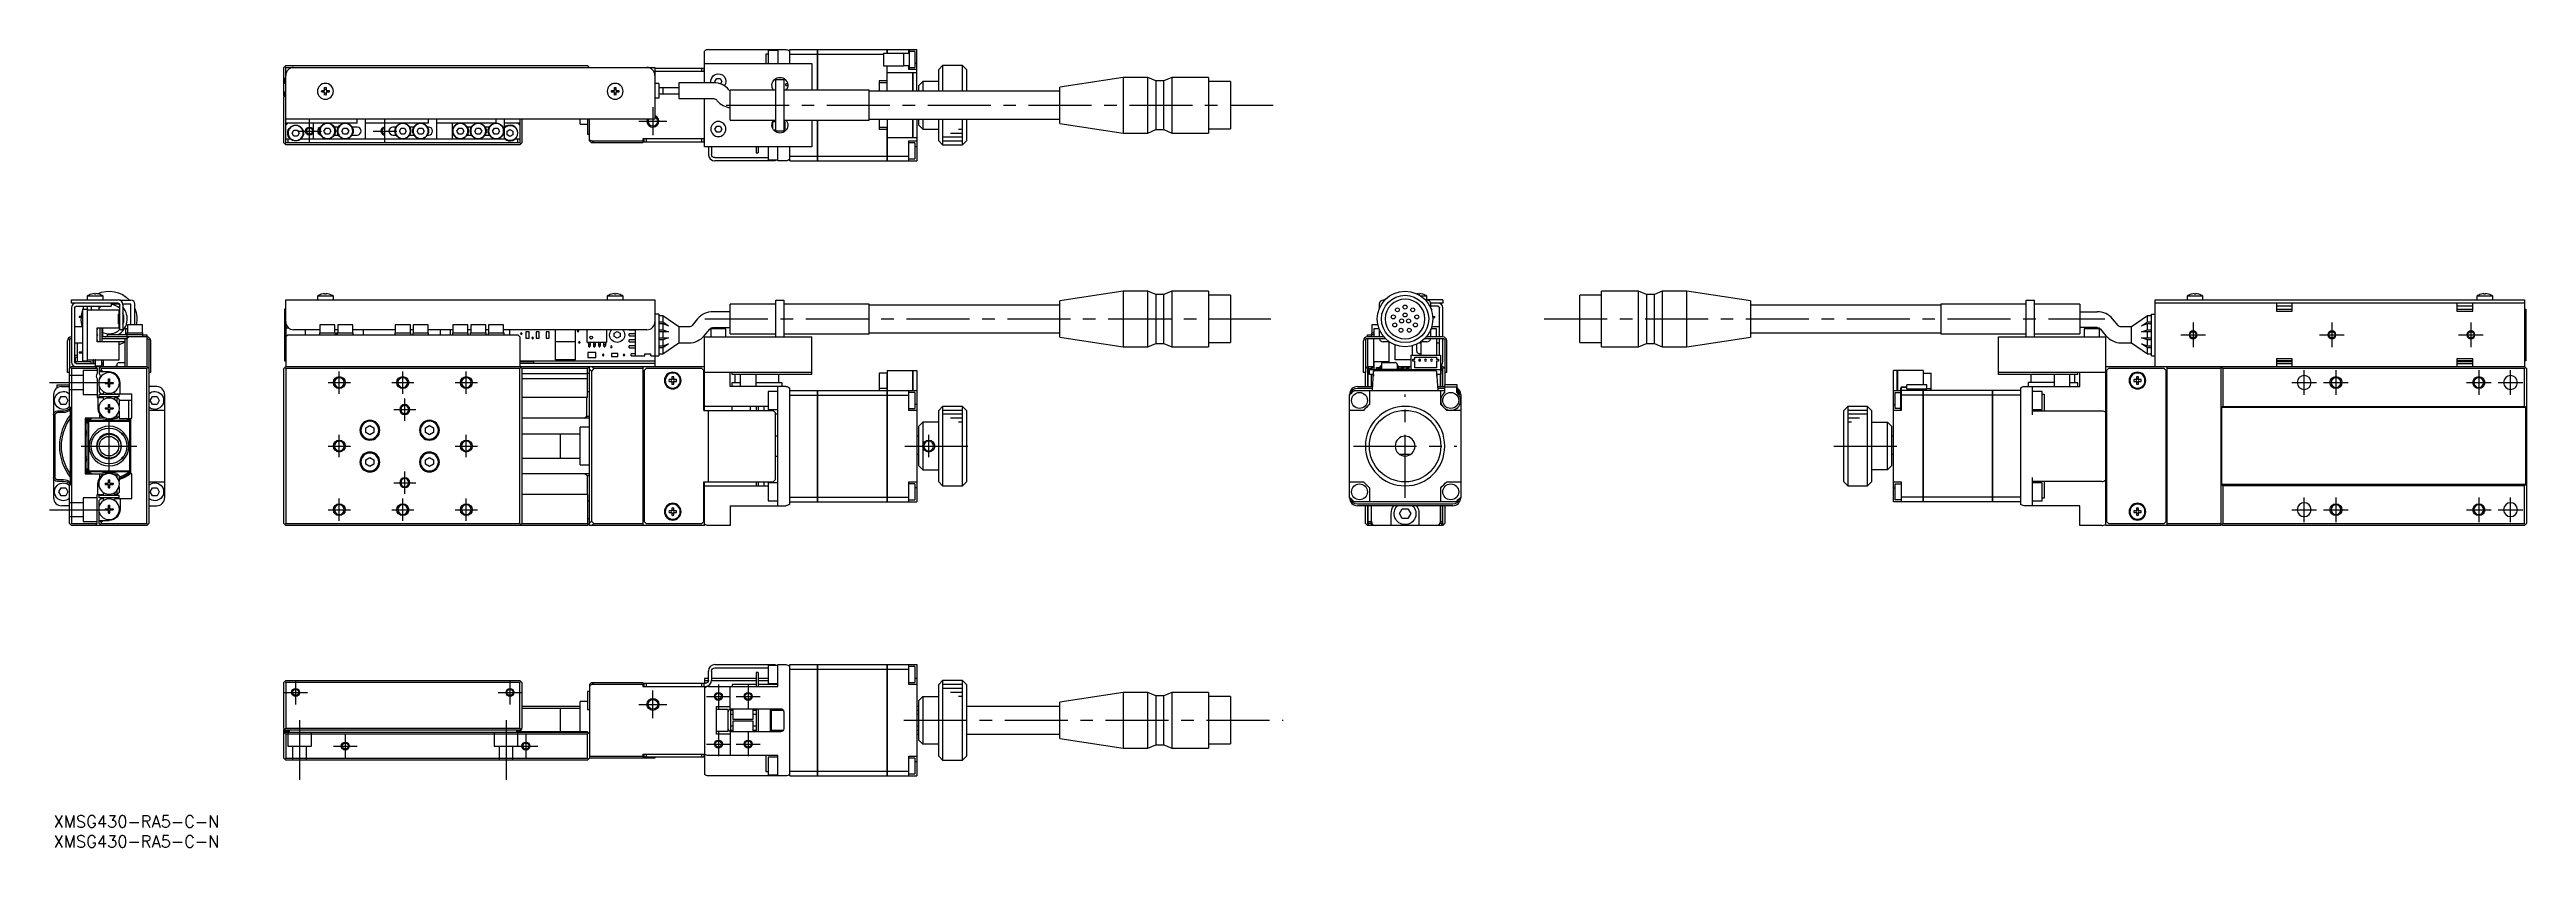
# Model space of a CAD drawing. Extents: x -1 to 623, y -8 to 193.
import ezdxf

# ---------------------------------------------------------------- set-up
doc = ezdxf.new("R2010")
doc.units = 0
doc.header["$LTSCALE"] = 0.5
doc.linetypes.add('CENTER', pattern=[50.8, 31.75, -6.35, 6.35, -6.35])
doc.linetypes.add('DASHED', pattern=[19.05, 12.7, -6.35])
for name, color, linetype in [('MSM_CENTER', 1, 'CENTER'), ('MSM_CONTINUOUS', 7, 'CONTINUOUS'), ('MSM_DASHED', 4, 'DASHED'), ('MSM_NARROW', 5, 'CONTINUOUS'), ('MSM_PART_NUMBER', 7, 'CONTINUOUS')]:
    doc.layers.add(name, color=color, linetype=linetype)
doc.styles.get("Standard").update_dxf_attribs({"font": 'txt.shx', "height": 1, "bigfont": 'bigfont.shx'})

# ---------------------------------------------------------------- blocks, each defined once
blk = doc.blocks.new('*U2')
at = {"layer": 'MSM_PART_NUMBER'}
blk.add_text('XMSG430-RA5-C-N', height=3, dxfattribs=at).set_placement((0, -3))
blk = doc.blocks.new('*U3')
at = {"layer": 'MSM_PART_NUMBER'}
blk.add_text('XMSG430-RA5-C-N', height=3, dxfattribs=at).set_placement((0, -8))

msp = doc.modelspace()

# ---------------------------------------------------------------- linework, layer by layer
at = {"layer": 'MSM_CENTER'}
for p, q in [((64.5, 169.3), (64.5, 175.3)), ((83.5, 169.3), (83.5, 175.3)), ((147.5, 174.8), (154.5, 174.8)), ((151, 178.3), (151, 171.3)), ((169.44, 178.8), (307.25, 178.8)), ((61.5, 172.3), (67.5, 172.3)), ((80.5, 172.3), (86.5, 172.3)), ((164.1, 125), (306.67, 125)), ((375.56, 125), (516.82, 125)), ((535.9, 121), (542.1, 121)), ((539, 124.1), (539, 117.9)), ((570.9, 121), (577.1, 121)), ((574, 124.1), (574, 117.9)), ((605.9, 121), (612.1, 121)), ((609, 124.1), (609, 117.9)), ((-1, 109), (14, 109)), ((69.2, 109), (74.8, 109)), ((72, 106.2), (72, 111.8)), ((85.2, 109), (90.8, 109)), ((88, 106.2), (88, 111.8)), ((101.2, 109), (106.8, 109)), ((104, 106.2), (104, 111.8)), ((563.9, 109), (570.1, 109)), ((567, 105.9), (567, 112.1)), ((571.9, 109), (578.1, 109)), ((575, 112.1), (575, 105.9)), ((607.9, 109), (614.1, 109)), ((611, 112.1), (611, 105.9)), ((615.9, 109), (622.1, 109)), ((619, 105.9), (619, 112.1)), ((14, 86), (14, 100)), ((85.7, 102.2), (91.3, 102.2)), ((88.5, 99.4), (88.5, 105)), ((340.5, 80), (340.5, 106)), ((72, 90.2), (72, 95.8)), ((104, 90.2), (104, 95.8)), ((220.5, 90.2), (220.5, 95.8)), ((7, 93), (21, 93)), ((69.2, 93), (74.8, 93)), ((101.2, 93), (106.8, 93)), ((214.5, 93), (232.5, 93)), ((327.5, 93), (353.5, 93)), ((448.5, 93), (466.5, 93)), ((85.7, 83.8), (91.3, 83.8)), ((88.5, 81), (88.5, 86.6)), ((-1, 77), (14, 77)), ((69.2, 77), (74.8, 77)), ((72, 74.2), (72, 79.8)), ((85.2, 77), (90.8, 77)), ((88, 74.2), (88, 79.8)), ((101.2, 77), (106.8, 77)), ((104, 74.2), (104, 79.8)), ((563.9, 77), (570.1, 77)), ((567, 73.9), (567, 80.1)), ((571.9, 77), (578.1, 77)), ((575, 80.1), (575, 73.9)), ((607.9, 77), (614.1, 77)), ((611, 80.1), (611, 73.9)), ((615.9, 77), (622.1, 77)), ((619, 73.9), (619, 80.1)), ((61, 34), (61, 28)), ((115, 34), (115, 28)), ((151, 24.5), (151, 31.5)), ((167.5, 33), (167.5, 27)), ((175, 33), (175, 27)), ((58, 31), (64, 31)), ((112, 31), (118, 31)), ((147.5, 28), (154.5, 28)), ((164.5, 30), (170.5, 30)), ((172, 30), (178, 30)), ((62, 24), (62, 9)), ((73.5, 20.5), (73.5, 14.5)), ((114, 24), (114, 9)), ((119, 20.5), (119, 14.5)), ((167.5, 21), (167.5, 15)), ((175, 21), (175, 15)), ((214.24, 24), (309.76, 24)), ((70.5, 17.5), (76.5, 17.5)), ((116, 17.5), (122, 17.5)), ((164.5, 18), (170.5, 18)), ((172, 18), (178, 18))]:
    msp.add_line(p, q, dxfattribs=at)
at = {"layer": 'MSM_CONTINUOUS'}
for p, q in [((58, 188.3), (58.25, 188.55)), ((58, 181.1), (58, 188.3)), ((58.5, 188.8), (58.25, 188.55)), ((58.25, 188.55), (58.5, 188.3)), ((58.5, 188.8), (134.5, 188.8)), ((58.5, 188.3), (151.5, 188.3)), ((58.5, 169.3), (58.5, 188.3)), ((134.75, 188.55), (134.5, 188.8)), ((134.5, 188.3), (134.75, 188.55)), ((134.75, 188.55), (135, 188.3)), ((151.5, 188.3), (151.5, 175.3)), ((151.5, 188.1), (163.8, 188.1)), ((164, 187.3), (151.5, 187.3)), ((163.3, 187.3), (163.3, 188.1)), ((163.8, 188.1), (163.8, 187.3)), ((164, 184.45), (164, 192.42)), ((164, 189.3), (191, 189.3)), ((165, 192.8), (184.5, 192.8)), ((179.5, 191.75), (180, 191.75)), ((179.5, 189.3), (179.5, 191.75)), ((182.5, 192.55), (180, 192.55)), ((180, 192.55), (180, 189.3)), ((182.5, 192.8), (182.5, 189.3)), ((185.5, 189.3), (185.5, 192.8)), ((185.5, 192.8), (192.49, 192.8)), ((185.5, 191.65), (192.49, 191.65)), ((191, 189.3), (191, 182.55)), ((192.49, 182.55), (192.49, 192.8)), ((192.5, 192.79), (192.49, 192.79)), ((192.5, 191.64), (192.49, 191.64)), ((192.5, 192.8), (192.5, 182.55)), ((192.5, 192.8), (209.99, 192.8)), ((192.5, 191.65), (209.1, 191.65)), ((209.1, 191.9), (209.1, 188.7)), ((209.1, 191.9), (214.1, 191.9)), ((209.1, 188.7), (214.1, 188.7)), ((209.99, 191.9), (209.99, 192.8)), ((210, 192.79), (209.99, 192.79)), ((209.99, 184.45), (209.99, 188.7)), ((210, 192.8), (217.5, 192.8)), ((210, 192.8), (210, 191.9)), ((210, 182.3), (210, 188.7)), ((214.1, 191.9), (214.1, 188.7)), ((215.6, 191.8), (214.1, 191.8)), ((214.1, 188.8), (215.6, 188.8)), ((215.5, 191.8), (215.5, 192.8)), ((215.5, 187.8), (215.5, 188.8)), ((217.5, 187.8), (215.5, 187.8)), ((215.6, 192.8), (215.6, 187.8)), ((217, 192.3), (215.6, 192.3)), ((215.6, 188.3), (217, 188.3)), ((217, 192.3), (217, 188.3)), ((217.5, 189.3), (217, 189.3)), ((217.5, 182.3), (217.5, 192.8)), ((224, 188.8), (223, 187.8)), ((223, 182.3), (223, 187.8)), ((229, 188.8), (224, 188.8)), ((224, 188.8), (224, 182.3)), ((230, 187.8), (229, 188.8)), ((229, 182.3), (229, 188.8)), ((230, 187.8), (230, 182.3)), ((58.5, 182.3), (58, 181.8)), ((58.5, 181.8), (58, 181.8)), ((58, 181.6), (58.5, 181.6)), ((58.1, 181), (58, 181.1)), ((58, 180.8), (58.25, 181.05)), ((58.1, 180.9), (58.1, 181.1)), ((58.2, 185.5), (58.2, 184.3)), ((58.5, 185.5), (58.2, 185.5)), ((58.5, 184.3), (58.2, 184.3)), ((58.25, 181.05), (58.5, 181.3)), ((58.25, 181.05), (58.5, 180.8)), ((58.5, 181.4), (58.4, 181.4)), ((67.57, 182.5), (68.3, 182.5)), ((68.3, 182.1), (67.57, 182.1)), ((68.3, 182.5), (68.3, 183.23)), ((68.3, 181.37), (68.3, 182.1)), ((68.7, 183.23), (68.7, 182.5)), ((68.7, 182.5), (69.43, 182.5)), ((68.7, 182.1), (68.7, 181.37)), ((69.43, 182.1), (68.7, 182.1)), ((140.57, 182.5), (141.3, 182.5)), ((141.3, 182.1), (140.57, 182.1)), ((141.3, 182.5), (141.3, 183.23)), ((141.3, 181.37), (141.3, 182.1)), ((141.7, 183.23), (141.7, 182.5)), ((141.7, 182.5), (142.43, 182.5)), ((142.43, 182.1), (141.7, 182.1)), ((141.7, 182.1), (141.7, 181.37)), ((152.5, 184.3), (151.5, 184.3)), ((152.5, 184.3), (152.5, 180.6)), ((157.5, 183.2), (152.5, 183.2)), ((152.5, 181.7), (157.5, 181.7)), ((153.5, 183.2), (153.5, 181.7)), ((157.5, 184.45), (157.5, 180.45)), ((166.32, 184.45), (157.5, 184.45)), ((166.63, 184.8), (167.07, 185.55)), ((166.85, 184.42), (166.63, 184.8)), ((167.07, 185.55), (167.93, 185.55)), ((167.93, 185.55), (168.37, 184.8)), ((168.37, 184.8), (168, 184.16)), ((170.28, 182.51), (170.15, 182.66)), ((170.5, 175.05), (170.5, 182.55)), ((182, 182.55), (170.5, 182.55)), ((182, 185.3), (184, 185.3)), ((182, 172.3), (182, 185.3)), ((184, 185.3), (184, 172.3)), ((205.5, 182.55), (184, 182.55)), ((184.95, 184.22), (184.5, 184.22)), ((184.5, 183.72), (184.5, 184.22)), ((184.5, 183.72), (185, 183.72)), ((184.69, 182.72), (184.5, 182.72)), ((184.5, 182.55), (184.5, 182.72)), ((205.5, 175.05), (205.5, 182.55)), ((253.5, 182.3), (205.5, 182.3)), ((208, 184.95), (208, 182.3)), ((209.99, 184.95), (208, 184.95)), ((210, 184.45), (208, 184.45)), ((210, 187.05), (216.49, 187.05)), ((216.49, 182.3), (216.49, 187.05)), ((216.5, 187.04), (216.49, 187.04)), ((216.5, 187.05), (216.5, 182.3)), ((216.5, 187.05), (217.3, 187.05)), ((217.3, 187.03), (217.3, 187.05)), ((217.5, 187.03), (217.3, 187.03)), ((218, 183.8), (219, 184.8)), ((218, 182.3), (218, 183.8)), ((219, 184.8), (219, 182.3)), ((223, 184.8), (219, 184.8)), ((269.5, 185.8), (253.5, 183.37)), ((253.5, 174.23), (253.5, 183.37)), ((269.5, 185.8), (269.5, 171.8)), ((275.7, 185.8), (269.5, 185.8)), ((275.7, 171.8), (275.7, 185.8)), ((277.7, 184.95), (275.7, 185.8)), ((277.7, 184.95), (277.7, 172.65)), ((279.7, 184.95), (277.7, 184.95)), ((281.7, 185.8), (279.7, 184.95)), ((279.7, 172.65), (279.7, 184.95)), ((281.7, 185.8), (281.7, 171.8)), ((291, 185.8), (281.7, 185.8)), ((291, 185.8), (291, 171.8)), ((296.5, 184.75), (291, 184.75)), ((296.5, 184.75), (296.5, 172.85)), ((58, 169.3), (58, 180.8)), ((151.5, 175.3), (58.5, 175.3)), ((76.5, 174.3), (76.5, 175.3)), ((78.5, 175.3), (78.5, 170.3)), ((94.5, 174.3), (94.5, 175.3)), ((96.5, 175.3), (96.5, 170.3)), ((111.5, 174.3), (111.5, 175.3)), ((113.5, 175.3), (113.5, 170.3)), ((117.5, 175.3), (117.5, 169.3)), ((118, 175.3), (118, 169.3)), ((132.7, 174.05), (132.7, 175.3)), ((134.5, 175.3), (134.5, 171.55)), ((135, 169.8), (135, 175.3)), ((152.5, 180.6), (151.5, 180.6)), ((157.5, 180.45), (166.32, 180.45)), ((164, 168.3), (164, 180.45)), ((167.08, 180.09), (167.21, 179.94)), ((170.5, 175.05), (182, 175.05)), ((184, 175.05), (205.5, 175.05)), ((191, 175.05), (191, 168.3)), ((192.49, 164.8), (192.49, 175.05)), ((192.5, 175.05), (192.5, 164.8)), ((205.5, 175.3), (253.5, 175.3)), ((208, 175.3), (208, 172.65)), ((210, 175.3), (210, 164.8)), ((216.49, 170.55), (216.49, 175.3)), ((216.5, 175.3), (216.5, 170.55)), ((217.5, 175.3), (217.5, 164.8)), ((218, 173.8), (218, 175.3)), ((219, 175.3), (219, 172.8)), ((223, 169.8), (223, 175.3)), ((224, 175.3), (224, 168.8)), ((229, 168.8), (229, 175.3)), ((230, 175.3), (230, 169.8)), ((58.25, 169.05), (58, 169.3)), ((58.5, 169.3), (58.25, 169.05)), ((58.25, 169.05), (58.5, 168.8)), ((58.5, 173.8), (59, 174.3)), ((76.5, 174.3), (58.5, 174.3)), ((58.5, 170.3), (59.68, 170.3)), ((117.5, 169.3), (58.5, 169.3)), ((117.5, 168.8), (58.5, 168.8)), ((59, 170.3), (59, 169.3)), ((60.13, 171.8), (60.57, 172.55)), ((60.57, 171.05), (60.13, 171.8)), ((60.57, 172.55), (61.43, 172.55)), ((61.43, 171.05), (60.57, 171.05)), ((61.43, 172.55), (61.87, 171.8)), ((61.87, 171.8), (61.43, 171.05)), ((62.32, 170.3), (113.68, 170.3)), ((65.5, 170.3), (65.5, 174.3)), ((68.13, 172.3), (68.57, 173.05)), ((68.57, 171.55), (68.13, 172.3)), ((68.57, 173.05), (69.43, 173.05)), ((69.43, 171.55), (68.57, 171.55)), ((69.43, 173.05), (69.87, 172.3)), ((69.87, 172.3), (69.43, 171.55)), ((71.77, 173.3), (70.73, 173.3)), ((70.73, 171.3), (71.77, 171.3)), ((72.63, 172.3), (73.07, 173.05)), ((73.07, 171.55), (72.63, 172.3)), ((73.07, 173.05), (73.93, 173.05)), ((73.93, 171.55), (73.07, 171.55)), ((73.93, 173.05), (74.37, 172.3)), ((74.37, 172.3), (73.93, 171.55)), ((76.5, 173.3), (75.23, 173.3)), ((75.23, 171.3), (76.5, 171.3)), ((94.5, 174.3), (78.5, 174.3)), ((83.5, 170.3), (83.5, 174.3)), ((86.27, 173.3), (85.5, 173.3)), ((85.5, 171.3), (86.27, 171.3)), ((87.13, 172.3), (87.57, 173.05)), ((87.57, 171.55), (87.13, 172.3)), ((87.57, 173.05), (88.43, 173.05)), ((88.43, 171.55), (87.57, 171.55)), ((88.43, 173.05), (88.87, 172.3)), ((88.87, 172.3), (88.43, 171.55)), ((90.77, 173.3), (89.73, 173.3)), ((89.73, 171.3), (90.77, 171.3)), ((91.63, 172.3), (92.07, 173.05)), ((92.07, 171.55), (91.63, 172.3)), ((92.07, 173.05), (92.93, 173.05)), ((92.93, 171.55), (92.07, 171.55)), ((92.93, 173.05), (93.37, 172.3)), ((93.37, 172.3), (92.93, 171.55)), ((94.5, 173.3), (94.23, 173.3)), ((94.23, 171.3), (94.5, 171.3)), ((111.5, 174.3), (96.5, 174.3)), ((100.5, 170.3), (100.5, 174.3)), ((101.63, 172.3), (102.07, 173.05)), ((102.07, 171.55), (101.63, 172.3)), ((102.07, 173.05), (102.93, 173.05)), ((102.93, 171.55), (102.07, 171.55)), ((102.93, 173.05), (103.37, 172.3)), ((103.37, 172.3), (102.93, 171.55)), ((105.27, 173.3), (104.23, 173.3)), ((104.23, 171.3), (105.27, 171.3)), ((106.13, 172.3), (106.57, 173.05)), ((106.57, 171.55), (106.13, 172.3)), ((106.57, 173.05), (107.43, 173.05)), ((107.43, 171.55), (106.57, 171.55)), ((107.43, 173.05), (107.87, 172.3)), ((107.87, 172.3), (107.43, 171.55)), ((109.77, 173.3), (108.73, 173.3)), ((108.73, 171.3), (109.77, 171.3)), ((110.63, 172.3), (111.07, 173.05)), ((111.07, 171.55), (110.63, 172.3)), ((111.07, 173.05), (111.93, 173.05)), ((111.93, 171.55), (111.07, 171.55)), ((111.93, 173.05), (112.37, 172.3)), ((112.37, 172.3), (111.93, 171.55)), ((117.5, 174.3), (113.5, 174.3)), ((114.25, 172.23), (115, 172.67)), ((114.25, 171.37), (114.25, 172.23)), ((115, 170.93), (114.25, 171.37)), ((115, 172.67), (115.75, 172.23)), ((115.75, 171.37), (115, 170.93)), ((115.75, 172.23), (115.75, 171.37)), ((116.32, 170.3), (117.5, 170.3)), ((117, 174.3), (117.5, 173.8)), ((117, 169.3), (117, 170.3)), ((117.75, 169.05), (117.5, 169.3)), ((117.5, 168.8), (118, 169.3)), ((132.7, 174.05), (134.5, 174.05)), ((134.5, 171.55), (135, 171.55)), ((135, 170.11), (135.61, 169.8)), ((135.5, 169.3), (135, 169.8)), ((148.5, 169.3), (135.5, 169.3)), ((135.61, 169.8), (148.5, 169.8)), ((135.61, 169.8), (136.11, 169.3)), ((164, 170.3), (148.5, 170.3)), ((148.5, 170.3), (148.5, 169.3)), ((148.8, 169.5), (148.8, 170.3)), ((164, 169.5), (148.8, 169.5)), ((149.3, 170.3), (149.3, 169.5)), ((163.3, 169.5), (163.3, 170.3)), ((163.8, 170.3), (163.8, 169.5)), ((166.63, 172.8), (167.07, 173.55)), ((167.07, 172.05), (166.63, 172.8)), ((167.07, 173.55), (167.93, 173.55)), ((167.93, 172.05), (167.07, 172.05)), ((167.93, 173.55), (168.37, 172.8)), ((168.37, 172.8), (167.93, 172.05)), ((181.17, 174.58), (181.17, 173)), ((182, 174.58), (181.17, 174.58)), ((181.42, 172.58), (182, 172.58)), ((184, 172.3), (182, 172.3)), ((184.32, 174.58), (184, 174.58)), ((184, 172.58), (184.32, 172.58)), ((184.32, 172.58), (184.32, 174.58)), ((210, 173.15), (208, 173.15)), ((209.99, 172.65), (208, 172.65)), ((209.99, 164.8), (209.99, 173.15)), ((216.49, 170.55), (210, 170.55)), ((215.5, 169.8), (217.5, 169.8)), ((215.5, 164.8), (215.5, 169.8)), ((217, 169.3), (215.5, 169.3)), ((216.5, 170.56), (216.49, 170.56)), ((217.3, 170.55), (216.5, 170.55)), ((217, 169.3), (217, 165.3)), ((217.3, 170.57), (217.5, 170.57)), ((217.3, 170.55), (217.3, 170.57)), ((219, 172.8), (218, 173.8)), ((219, 172.8), (223, 172.8)), ((223, 169.8), (224, 168.8)), ((224, 168.8), (229, 168.8)), ((229, 168.8), (230, 169.8)), ((253.5, 174.23), (269.5, 171.8)), ((269.5, 171.8), (275.7, 171.8)), ((275.7, 171.8), (277.7, 172.65)), ((277.7, 172.65), (279.7, 172.65)), ((279.7, 172.65), (281.7, 171.8)), ((281.7, 171.8), (291, 171.8)), ((291, 172.85), (296.5, 172.85)), ((191, 168.3), (164, 168.3)), ((165, 168.3), (165, 166.4)), ((165.8, 168.3), (165.8, 166.4)), ((166.6, 165.6), (180, 165.6)), ((181.8, 164.8), (166.6, 164.8)), ((177, 168.3), (177, 166.8)), ((177, 166.8), (177.5, 166.8)), ((177.5, 168.3), (177.5, 166.8)), ((180, 168.3), (180, 165.05)), ((180, 165.05), (182.5, 165.05)), ((181.3, 164.8), (181.3, 165.05)), ((181.8, 165.05), (181.8, 164.8)), ((182.5, 164.8), (182.5, 168.3)), ((184.5, 164.8), (182.5, 164.8)), ((185.5, 164.8), (185.5, 168.3)), ((185.5, 165.95), (192.49, 165.95)), ((185.5, 164.8), (192.49, 164.8)), ((192.5, 165.96), (192.49, 165.96)), ((192.5, 164.81), (192.49, 164.81)), ((192.5, 165.95), (209.99, 165.95)), ((192.5, 164.8), (209.99, 164.8)), ((210, 165.96), (209.99, 165.96)), ((210, 164.81), (209.99, 164.81)), ((210, 165.95), (215.5, 165.95)), ((210, 164.8), (217.5, 164.8)), ((215.5, 165.3), (217, 165.3)), ((217.5, 168.3), (217, 168.3)), ((9.57, 131.26), (9.55, 131.26)), ((10.3, 131.26), (10.3, 131.39)), ((10.7, 131.26), (10.3, 131.26)), ((10.7, 131.39), (10.7, 131.26)), ((11.45, 131.26), (11.43, 131.26)), ((67.57, 131.26), (67.55, 131.26)), ((68.3, 131.26), (68.3, 131.39)), ((68.7, 131.26), (68.3, 131.26)), ((68.7, 131.39), (68.7, 131.26)), ((69.45, 131.26), (69.43, 131.26)), ((140.57, 131.26), (140.55, 131.26)), ((141.3, 131.26), (141.3, 131.39)), ((141.7, 131.26), (141.3, 131.26)), ((141.7, 131.39), (141.7, 131.26)), ((142.45, 131.26), (142.43, 131.26)), ((269.5, 132), (253.5, 129.57)), ((269.5, 132), (269.5, 118)), ((275.7, 132), (269.5, 132)), ((275.7, 118), (275.7, 132)), ((277.7, 131.15), (275.7, 132)), ((277.7, 131.15), (277.7, 118.85)), ((279.7, 131.15), (277.7, 131.15)), ((281.7, 132), (279.7, 131.15)), ((279.7, 118.85), (279.7, 131.15)), ((281.7, 132), (281.7, 118)), ((291, 132), (281.7, 132)), ((291, 132), (291, 118)), ((343.8, 131.26), (343.8, 131.39)), ((344.2, 131.26), (343.8, 131.26)), ((344.2, 131.39), (344.2, 131.26)), ((344.95, 131.26), (344.93, 131.26)), ((390, 118), (390, 132)), ((399.3, 132), (390, 132)), ((399.3, 118), (399.3, 132)), ((401.3, 131.15), (399.3, 132)), ((401.3, 131.15), (401.3, 118.85)), ((403.3, 131.15), (401.3, 131.15)), ((405.3, 132), (403.3, 131.15)), ((403.3, 118.85), (403.3, 131.15)), ((405.3, 132), (405.3, 118)), ((411.5, 132), (405.3, 132)), ((411.5, 118), (411.5, 132)), ((427.5, 129.57), (411.5, 132)), ((538.57, 131.26), (538.55, 131.26)), ((539.3, 131.26), (539.3, 131.39)), ((539.7, 131.26), (539.3, 131.26)), ((539.7, 131.39), (539.7, 131.26)), ((540.45, 131.26), (540.43, 131.26)), ((611.57, 131.26), (611.55, 131.26)), ((612.3, 131.26), (612.3, 131.39)), ((612.7, 131.26), (612.3, 131.26)), ((612.7, 131.39), (612.7, 131.26)), ((613.45, 131.26), (613.43, 131.26)), ((4.5, 129), (4.5, 129.8)), ((4.5, 129.8), (16.3, 129.8)), ((16.2, 129), (4.5, 129)), ((4.5, 127.8), (4.5, 114.2)), ((5.3, 127.8), (5.3, 114.2)), ((5.7, 128.2), (14.5, 128.2)), ((6.5, 125.63), (6.5, 125.38)), ((7.3, 125.63), (6.5, 125.63)), ((7.3, 125.38), (6.5, 125.38)), ((7.3, 127.5), (7.3, 114.5)), ((7.3, 127.5), (8.5, 127.5)), ((7.5, 128.2), (7.5, 127.5)), ((12.5, 130.7), (8.5, 130.7)), ((8.5, 130.7), (8.5, 129.8)), ((8.5, 128.2), (8.5, 127.5)), ((8.5, 127.5), (8.5, 114.5)), ((16.5, 127.25), (8.5, 127.25)), ((9.5, 128.2), (9.5, 127.25)), ((11.5, 127.25), (11.5, 128.2)), ((12.5, 129.8), (12.5, 130.7)), ((14.5, 129), (14.5, 128.2)), ((16.63, 128.75), (14.5, 128.75)), ((16.4, 123.75), (16.4, 126.25)), ((16.5, 126.25), (16.4, 126.25)), ((16.4, 125.45), (16.5, 125.45)), ((16.4, 125.08), (16.5, 125.08)), ((16.4, 124.93), (16.5, 124.93)), ((16.5, 126.25), (16.5, 127.25)), ((16.5, 124.55), (16.5, 125.45)), ((16.64, 129.75), (19.5, 129.75)), ((16.7, 122.3), (16.7, 128.5)), ((19.5, 128.75), (17.49, 128.75)), ((17.5, 128.6), (17.5, 122.3)), ((19.5, 123.5), (19.5, 128.75)), ((20.5, 123.5), (20.5, 128.75)), ((58.2, 127.5), (58.2, 114.5)), ((58.5, 127.5), (58.2, 127.5)), ((58.5, 124.3), (58.5, 129.8)), ((58.5, 129.8), (151.5, 129.8)), ((70.5, 130.7), (66.5, 130.7)), ((66.5, 130.7), (66.5, 129.8)), ((70.5, 129.8), (70.5, 130.7)), ((143.5, 130.7), (139.5, 130.7)), ((139.5, 130.7), (139.5, 129.8)), ((143.5, 129.8), (143.5, 130.7)), ((151.5, 129.8), (151.5, 113)), ((152.5, 126.25), (151.5, 126.25)), ((152.5, 126.25), (152.5, 115.75)), ((153.5, 125.75), (152.5, 125.75)), ((153.5, 125.75), (153.5, 124.25)), ((157.5, 123), (153.5, 125.75)), ((162.28, 125.04), (160.87, 123.36)), ((170.5, 126.83), (166.11, 126.83)), ((170.5, 121.25), (170.5, 128.75)), ((182, 128.75), (170.5, 128.75)), ((182, 129.75), (184, 129.75)), ((182, 120.5), (182, 129.75)), ((184, 129.75), (184, 120.5)), ((205.5, 128.75), (184, 128.75)), ((205.5, 121.25), (205.5, 128.75)), ((253.5, 128.5), (205.5, 128.5)), ((253.5, 120.43), (253.5, 129.57)), ((296.5, 130.95), (291, 130.95)), ((296.5, 130.95), (296.5, 119.05)), ((334, 128.75), (334, 127.6)), ((335.36, 129.75), (335, 129.75)), ((346, 130.7), (344.57, 130.7)), ((350, 129.8), (345.6, 129.8)), ((346, 129.75), (345.64, 129.75)), ((346, 129.8), (346, 130.7)), ((350, 129), (346.97, 129)), ((347, 127.6), (347, 128.75)), ((348.8, 128.2), (347, 128.2)), ((347.2, 127.5), (347.04, 127.5)), ((347.2, 127.03), (347.2, 127.5)), ((347.47, 125.63), (348, 125.63)), ((347.49, 125.38), (348, 125.38)), ((348, 125.38), (348, 125.63)), ((349.2, 120.5), (349.2, 127.8)), ((350, 129.8), (350, 129)), ((350, 120.5), (350, 127.8)), ((384.5, 119.05), (384.5, 130.95)), ((390, 130.95), (384.5, 130.95)), ((427.5, 129.57), (427.5, 120.43)), ((475.5, 128.5), (427.5, 128.5)), ((475.5, 128.75), (475.5, 121.25)), ((497, 128.75), (475.5, 128.75)), ((497, 129.75), (499, 129.75)), ((497, 120.5), (497, 129.75)), ((499, 129.75), (499, 120.5)), ((510.5, 128.75), (499, 128.75)), ((510.5, 128.75), (510.5, 121.25)), ((510.5, 126.83), (514.89, 126.83)), ((520.13, 123.36), (518.72, 125.04)), ((527.5, 125.75), (523.5, 123)), ((527.5, 124.25), (527.5, 125.75)), ((528.5, 125.75), (527.5, 125.75)), ((528.5, 115.75), (528.5, 126.25)), ((528.5, 126.25), (529.5, 126.25)), ((529.5, 113), (529.5, 129.8)), ((529.5, 129.8), (622.5, 129.8)), ((622.5, 129), (529.5, 129)), ((541.5, 130.7), (537.5, 130.7)), ((537.5, 130.7), (537.5, 129.8)), ((541.5, 129.8), (541.5, 130.7)), ((560, 129), (560, 127)), ((564, 128.2), (560, 128.2)), ((560, 127.5), (564, 127.5)), ((560, 127), (564, 127)), ((564, 127), (564, 129)), ((605.5, 129), (605.5, 127)), ((609.5, 128.2), (605.5, 128.2)), ((605.5, 127.5), (609.5, 127.5)), ((605.5, 127), (609.5, 127)), ((609.5, 127), (609.5, 129)), ((614.5, 130.7), (610.5, 130.7)), ((610.5, 130.7), (610.5, 129.8)), ((614.5, 129.8), (614.5, 130.7)), ((622.5, 129.8), (622.5, 113)), ((622.5, 127.5), (622.8, 127.5)), ((622.8, 127.5), (622.8, 114.5)), ((3.5, 111.5), (3.5, 119.5)), ((4, 119.8), (4, 112.5)), ((4.5, 120), (4.2, 120)), ((7.3, 123), (5.3, 123)), ((5.3, 119), (7.3, 119)), ((6, 119), (6, 114.3)), ((11, 119.25), (11, 122.75)), ((11, 122.75), (16.5, 122.75)), ((18, 119.25), (11, 119.25)), ((11.7, 122.75), (11.7, 119.25)), ((12.2, 122.75), (12.2, 119.25)), ((18.5, 120), (12.2, 120)), ((23.5, 120.5), (12.29, 120.5)), ((12.35, 122.75), (12.35, 121)), ((13.5, 121), (13.5, 120.5)), ((22.5, 121), (13.5, 121)), ((16.4, 124.55), (16.5, 124.55)), ((16.5, 123.75), (16.4, 123.75)), ((16.5, 122.75), (16.5, 123.75)), ((16.5, 114.75), (16.5, 119.25)), ((17.5, 122.3), (16.7, 122.3)), ((18, 120), (18, 113)), ((18.1, 122.5), (18.1, 121)), ((18.6, 122.5), (18.1, 122.5)), ((18.5, 121.5), (18.5, 113)), ((18.5, 121.5), (22.5, 121.5)), ((18.5, 121.5), (22.5, 121.5)), ((18.5, 120), (19, 120.5)), ((18.6, 123.5), (18.6, 121.5)), ((22.4, 123.5), (18.6, 123.5)), ((22.4, 121.5), (22.4, 123.5)), ((22.5, 120.5), (22.5, 121.5)), ((22.5, 121), (23.5, 121)), ((23.5, 121), (23.5, 113)), ((23.8, 120), (23.5, 120)), ((24, 119.8), (24, 112.5)), ((24.5, 111.5), (24.5, 119.5)), ((58.5, 123.75), (58.5, 113)), ((58.58, 123.75), (58.5, 123.75)), ((58.5, 122.75), (59.24, 122.75)), ((59, 121), (58.5, 120.5)), ((59, 121), (117, 121)), ((67.1, 122.3), (60.5, 122.3)), ((63.5, 121), (63.5, 122.3)), ((67, 121.5), (71, 121.5)), ((67, 121.5), (67, 121)), ((70.9, 123.5), (67.1, 123.5)), ((67.1, 123.5), (67.1, 121.5)), ((70.9, 121.5), (70.9, 123.5)), ((71.6, 122.3), (70.9, 122.3)), ((71, 121), (71, 121.5)), ((71.25, 121.43), (71.6, 121.64)), ((71.25, 121), (71.25, 121.43)), ((71.5, 121.5), (75.5, 121.5)), ((71.5, 121.5), (71.5, 121)), ((75.4, 123.5), (71.6, 123.5)), ((71.6, 123.5), (71.6, 121.5)), ((75.4, 121.5), (75.4, 123.5)), ((86.1, 122.3), (75.4, 122.3)), ((75.5, 121), (75.5, 121.5)), ((78.1, 121), (78.1, 122.3)), ((86, 121.5), (90, 121.5)), ((86, 121.5), (86, 121)), ((89.9, 123.5), (86.1, 123.5)), ((86.1, 123.5), (86.1, 121.5)), ((89.9, 121.5), (89.9, 123.5)), ((90.6, 122.3), (89.9, 122.3)), ((90, 121), (90, 121.5)), ((90.5, 121.5), (94.5, 121.5)), ((90.5, 121.5), (90.5, 121)), ((94.4, 123.5), (90.6, 123.5)), ((90.6, 123.5), (90.6, 121.5)), ((94.4, 121.5), (94.4, 123.5)), ((100.6, 122.3), (94.4, 122.3)), ((94.5, 121), (94.5, 121.5)), ((97.5, 121), (97.5, 122.3)), ((99.9, 122.3), (99.9, 121)), ((100.5, 121.5), (104.5, 121.5)), ((100.5, 121.5), (100.5, 121)), ((104.4, 123.5), (100.6, 123.5)), ((100.6, 123.5), (100.6, 121.5)), ((104.4, 121.5), (104.4, 123.5)), ((105.1, 122.3), (104.4, 122.3)), ((104.5, 121), (104.5, 121.5)), ((105, 121.5), (109, 121.5)), ((105, 121.5), (105, 121)), ((108.9, 123.5), (105.1, 123.5)), ((105.1, 123.5), (105.1, 121.5)), ((108.9, 121.5), (108.9, 123.5)), ((109.6, 122.3), (108.9, 122.3)), ((109, 121), (109, 121.5)), ((109.5, 121.5), (113.5, 121.5)), ((109.5, 121.5), (109.5, 121)), ((113.4, 123.5), (109.6, 123.5)), ((109.6, 123.5), (109.6, 121.5)), ((113.4, 121.5), (113.4, 123.5)), ((149.5, 122.3), (113.4, 122.3)), ((113.5, 121), (113.5, 121.5)), ((115, 121), (115, 122.3)), ((117.5, 120.5), (117, 121)), ((117.5, 120.5), (117.5, 113)), ((119.83, 121.8), (119.03, 121.8)), ((119.03, 121.8), (119.03, 120.2)), ((119.03, 120.2), (119.83, 120.2)), ((119.83, 120.2), (119.83, 121.8)), ((121.57, 121.8), (121.57, 120.2)), ((122.37, 121.8), (121.57, 121.8)), ((121.57, 120.2), (122.37, 120.2)), ((122.37, 120.2), (122.37, 121.8)), ((124.11, 121.8), (124.11, 120.2)), ((124.91, 121.8), (124.11, 121.8)), ((124.11, 120.2), (124.91, 120.2)), ((124.91, 120.2), (124.91, 121.8)), ((126.5, 114.75), (126.5, 122.3)), ((131.5, 119.25), (126.5, 119.25)), ((131.5, 114.75), (131.5, 122.3)), ((134.45, 119.15), (134.45, 122.3)), ((139.25, 119.05), (134.55, 119.05)), ((134.78, 119.05), (134.78, 118.32)), ((135.21, 118.61), (134.78, 118.61)), ((135.21, 119.05), (135.21, 118.32)), ((136.05, 119.05), (136.05, 118.32)), ((136.48, 118.61), (136.05, 118.61)), ((136.48, 119.05), (136.48, 118.32)), ((137.32, 119.05), (137.32, 118.32)), ((137.75, 118.61), (137.32, 118.61)), ((137.75, 119.05), (137.75, 118.32)), ((138.59, 119.05), (138.59, 118.32)), ((139.02, 118.61), (138.59, 118.61)), ((139.02, 119.05), (139.02, 118.32)), ((139.35, 122.3), (139.35, 119.15)), ((141.25, 121.43), (142, 121.87)), ((141.25, 120.57), (141.25, 121.43)), ((142, 120.13), (141.25, 120.57)), ((142, 121.87), (142.75, 121.43)), ((142.75, 120.57), (142, 120.13)), ((142.75, 121.43), (142.75, 120.57)), ((145, 122.25), (145, 122.3)), ((145, 122.25), (146.5, 122.25)), ((145, 120.75), (145, 121.25)), ((146.5, 121.25), (145, 121.25)), ((145, 120.75), (146.5, 120.75)), ((145, 119.25), (145, 119.75)), ((146.5, 119.75), (145, 119.75)), ((145, 119.25), (146.5, 119.25)), ((146.5, 122.3), (146.5, 115.75)), ((152.5, 124.25), (153.5, 124.25)), ((153.5, 123.75), (152.5, 123.75)), ((152.5, 122.25), (153.5, 122.25)), ((154.95, 121.75), (152.5, 121.75)), ((152.5, 120.25), (154.95, 120.25)), ((153.5, 119.75), (152.5, 119.75)), ((153.5, 124.25), (154.95, 123.25)), ((153.5, 123.75), (153.5, 122.25)), ((154.95, 123.25), (153.5, 123.75)), ((153.5, 122.25), (154.95, 121.75)), ((153.5, 121.75), (153.5, 120.25)), ((154.95, 120.25), (153.5, 119.75)), ((153.5, 119.75), (153.5, 118.25)), ((153.5, 116.25), (157.5, 119)), ((153.5, 118.25), (154.95, 118.75)), ((154.95, 118.75), (153.5, 117.75)), ((157.5, 123), (157.5, 119)), ((160.1, 123), (157.5, 123)), ((157.5, 119), (160.1, 119)), ((163.93, 120.79), (165.35, 122.47)), ((164, 102), (164, 120.5)), ((164, 120.5), (191, 120.5)), ((169.4, 122.5), (165.6, 122.5)), ((165.6, 122.5), (165.6, 120.5)), ((166.11, 122.83), (170.5, 122.83)), ((169.4, 120.5), (169.4, 122.5)), ((170.5, 121.25), (182, 121.25)), ((184, 121.25), (205.5, 121.25)), ((191, 111), (191, 120.5)), ((205.5, 121.5), (253.5, 121.5)), ((253.5, 120.43), (269.5, 118)), ((275.7, 118), (277.7, 118.85)), ((277.7, 118.85), (279.7, 118.85)), ((279.7, 118.85), (281.7, 118)), ((291, 119.05), (296.5, 119.05)), ((330, 111.5), (330, 119.5)), ((330.5, 119.8), (330.5, 111.5)), ((335.6, 120), (330.7, 120)), ((331, 121), (332, 121)), ((331, 120.5), (331, 121)), ((335.14, 120.5), (331, 120.5)), ((331, 120), (331, 113)), ((332, 121.5), (332, 121)), ((332, 121.5), (332.6, 121.5)), ((332, 121.5), (332.1, 121.5)), ((332.6, 121), (332, 121)), ((332, 121), (332, 120.5)), ((332.1, 123.5), (332.1, 121.5)), ((333.66, 123.5), (332.1, 123.5)), ((332.1, 121.5), (332.6, 121.5)), ((332.5, 120), (332.5, 113)), ((332.6, 122.5), (332.6, 120.5)), ((333.96, 122.5), (332.6, 122.5)), ((334, 122.4), (334, 120.5)), ((335, 120.5), (335, 120.67)), ((336.51, 119.25), (335, 119.25)), ((336.5, 114.08), (336.5, 119.25)), ((343.4, 118.63), (343.4, 117)), ((346, 119.25), (344.49, 119.25)), ((344.5, 119.25), (344.5, 115.9)), ((350.3, 120), (345.4, 120)), ((350, 120.5), (345.86, 120.5)), ((346, 120.67), (346, 120.5)), ((347, 120.5), (347, 122.4)), ((348.4, 122.5), (347.04, 122.5)), ((347.2, 122.5), (347.2, 122.97)), ((349.2, 123), (347.21, 123)), ((348.4, 120.5), (348.4, 122.5)), ((348.5, 115.9), (348.5, 120)), ((348.5, 119), (349.2, 119)), ((349.2, 115.9), (349.2, 120)), ((350, 114.2), (350, 120)), ((350.5, 119.8), (350.5, 111.5)), ((351, 111.5), (351, 119.5)), ((384.5, 119.05), (390, 119.05)), ((399.3, 118), (401.3, 118.85)), ((401.3, 118.85), (403.3, 118.85)), ((403.3, 118.85), (405.3, 118)), ((411.5, 118), (427.5, 120.43)), ((427.5, 121.5), (475.5, 121.5)), ((475.5, 121.25), (497, 121.25)), ((490, 111), (490, 120.5)), ((490, 120.5), (517, 120.5)), ((499, 121.25), (510.5, 121.25)), ((514.89, 122.83), (510.5, 122.83)), ((515.4, 122.5), (511.6, 122.5)), ((511.6, 122.5), (511.6, 120.5)), ((515.4, 120.5), (515.4, 122.5)), ((515.65, 122.47), (517.07, 120.79)), ((517, 73), (517, 120.5)), ((523.5, 123), (520.9, 123)), ((520.9, 119), (523.5, 119)), ((523.5, 119), (523.5, 123)), ((523.5, 119), (527.5, 116.25)), ((526.05, 123.25), (527.5, 124.25)), ((527.5, 123.75), (526.05, 123.25)), ((526.05, 121.75), (527.5, 122.25)), ((528.5, 121.75), (526.05, 121.75)), ((526.05, 120.25), (528.5, 120.25)), ((527.5, 119.75), (526.05, 120.25)), ((526.05, 118.75), (527.5, 118.25)), ((527.5, 117.75), (526.05, 118.75)), ((527.5, 124.25), (528.5, 124.25)), ((527.5, 122.25), (527.5, 123.75)), ((528.5, 123.75), (527.5, 123.75)), ((527.5, 122.25), (528.5, 122.25)), ((527.5, 120.25), (527.5, 121.75)), ((527.5, 118.25), (527.5, 119.75)), ((528.5, 119.75), (527.5, 119.75)), ((4, 112.5), (4.5, 113)), ((4, 103), (4, 112.5)), ((4.5, 112.5), (4.25, 112.75)), ((4.5, 113), (23.5, 113)), ((4.5, 112.5), (4.5, 73.5)), ((11, 112.5), (4.5, 112.5)), ((5.08, 113), (5.08, 113.18)), ((5.3, 115.9), (6, 115.9)), ((5.5, 113.9), (5.44, 113.9)), ((5.5, 114.3), (9.5, 114.3)), ((5.5, 114.3), (5.5, 113.85)), ((5.58, 115.4), (6, 115.4)), ((5.58, 114.3), (5.58, 115.4)), ((5.58, 113), (5.58, 113.01)), ((5.7, 113.8), (10.5, 113.8)), ((7.3, 116.63), (6.5, 116.63)), ((6.5, 116.63), (6.5, 116.38)), ((7.3, 116.38), (6.5, 116.38)), ((7.3, 114.5), (8.5, 114.5)), ((8.5, 114.75), (16.5, 114.75)), ((9.5, 113.8), (9.5, 114.3)), ((10, 113.8), (10, 114.75)), ((10.08, 114.6), (10.08, 113.8)), ((10.5, 113.8), (10.5, 113)), ((10.5, 113), (11, 112.5)), ((10.58, 113), (10.58, 114.6)), ((10.58, 113.2), (12.08, 113.2)), ((11, 112.5), (11, 111.26)), ((12, 113), (11.5, 112.5)), ((11.5, 112.5), (11.5, 111.26)), ((12, 112.5), (11.75, 112.75)), ((12, 112.5), (12, 112.2)), ((23.5, 112.5), (12, 112.5)), ((12.08, 114.75), (12.08, 113)), ((12.58, 113.9), (12.08, 113.9)), ((12.58, 113.4), (12.08, 113.4)), ((12.58, 113), (12.58, 114.75)), ((16, 113.19), (15.89, 113.19)), ((16, 113), (16, 113.66)), ((16.03, 113.73), (16.35, 114.05)), ((16.42, 114.08), (18, 114.08)), ((23.5, 113), (24, 112.5)), ((23.75, 112.75), (23.5, 112.5)), ((23.5, 73.5), (23.5, 112.5)), ((24, 112.5), (24, 73.5)), ((58.25, 112.75), (58, 112.5)), ((58, 73.5), (58, 112.5)), ((58.2, 114.5), (58.5, 114.5)), ((58.5, 113), (58.25, 112.75)), ((58.25, 112.75), (58.5, 112.5)), ((58.5, 113), (164, 113)), ((58.5, 112.5), (58.5, 73.5)), ((117.5, 112.5), (58.5, 112.5)), ((117.5, 114.5), (151.5, 114.5)), ((117.5, 114.3), (121, 114.3)), ((151.5, 113.8), (117.5, 113.8)), ((118, 112.5), (117.5, 113)), ((117.5, 112.5), (117.75, 112.75)), ((117.5, 73.5), (117.5, 112.5)), ((118, 112.5), (118, 73.5)), ((134.5, 112.5), (118, 112.5)), ((121, 113.8), (121, 114.5)), ((131.5, 114.75), (126.5, 114.75)), ((134.75, 112.75), (134.5, 113)), ((134.5, 112.5), (134.75, 112.75)), ((134.5, 111.26), (134.5, 112.5)), ((136.63, 116.55), (134.63, 116.55)), ((134.63, 116.55), (134.63, 115.3)), ((134.63, 115.3), (136.63, 115.3)), ((135, 112.5), (134.75, 112.75)), ((134.89, 118.25), (134.78, 118.32)), ((134.89, 118), (134.89, 118.25)), ((134.89, 118), (135.09, 118)), ((135, 73), (135, 113)), ((135.5, 111.89), (135, 112.39)), ((135.21, 118.32), (135.09, 118.25)), ((135.09, 118.25), (135.09, 118)), ((136.11, 112.5), (135.5, 111.89)), ((135.61, 113), (136.11, 112.5)), ((136.16, 118.25), (136.05, 118.32)), ((148.5, 112.5), (136.11, 112.5)), ((136.16, 118), (136.16, 118.25)), ((136.16, 118), (136.36, 118)), ((136.48, 118.32), (136.36, 118.25)), ((136.36, 118.25), (136.36, 118)), ((136.63, 115.3), (136.63, 116.55)), ((137.43, 118.25), (137.32, 118.32)), ((137.43, 118), (137.43, 118.25)), ((137.43, 118), (137.63, 118)), ((137.75, 118.32), (137.63, 118.25)), ((137.63, 118.25), (137.63, 118)), ((138.7, 118.25), (138.59, 118.32)), ((138.7, 118), (138.7, 118.25)), ((138.7, 118), (138.9, 118)), ((139.02, 118.32), (138.9, 118.25)), ((138.9, 118.25), (138.9, 118)), ((142.14, 116.32), (140.54, 116.32)), ((140.54, 116.32), (140.54, 115.52)), ((140.54, 115.52), (142.14, 115.52)), ((142.14, 115.52), (142.14, 116.32)), ((145, 117.75), (145, 118.25)), ((146.5, 118.25), (145, 118.25)), ((145, 117.75), (146.5, 117.75)), ((145.5, 115.75), (145.5, 116.25)), ((146.5, 116.25), (145.5, 116.25)), ((145.5, 115.75), (149, 115.75)), ((148.5, 113), (148.5, 73)), ((149.3, 112.5), (148.8, 112)), ((149, 115.75), (149, 116.25)), ((149, 116.25), (150.5, 116.25)), ((163.3, 112.5), (149.3, 112.5)), ((150.5, 115.75), (150.5, 116.25)), ((150.5, 115.75), (152.5, 115.75)), ((152.5, 118.25), (153.5, 118.25)), ((153.5, 117.75), (152.5, 117.75)), ((152.5, 116.25), (153.5, 116.25)), ((153.5, 117.75), (153.5, 116.25)), ((163.8, 112), (163.3, 112.5)), ((269.5, 118), (275.7, 118)), ((281.7, 118), (291, 118)), ((330.5, 112.5), (331, 113)), ((331, 112.5), (330.75, 112.75)), ((331.5, 113), (331, 112.5)), ((331, 113), (332.5, 113)), ((331, 112.5), (331, 108)), ((331.2, 112.5), (332, 112.5)), ((331.2, 108), (331.2, 112.5)), ((332, 112.2), (332, 113)), ((332.5, 113), (332.6, 113)), ((332.6, 114.2), (332.6, 112.2)), ((336.4, 114.2), (332.6, 114.2)), ((333.32, 112.75), (334.16, 112.75)), ((333.32, 112.2), (333.32, 112.75)), ((333.55, 112.2), (333.55, 112.43)), ((334.06, 112.43), (333.55, 112.43)), ((333.8, 112.2), (333.8, 112.43)), ((333.86, 112.2), (333.86, 112.43)), ((334.16, 112.53), (334.16, 112.86)), ((334.39, 112.86), (334.39, 112.53)), ((334.39, 112.75), (334.6, 112.75)), ((334.6, 113.19), (334.49, 113.19)), ((334.6, 112.96), (334.49, 112.96)), ((334.6, 112.4), (334.6, 113.98)), ((334.7, 114.08), (338.08, 114.08)), ((336.4, 114.08), (336.4, 114.2)), ((338, 114.75), (338, 118.46)), ((341.92, 114.75), (338, 114.75)), ((338.15, 114.05), (338.47, 113.73)), ((338.5, 113.66), (338.5, 112.4)), ((338.61, 113.19), (338.5, 113.19)), ((338.61, 112.96), (338.5, 112.96)), ((338.5, 112.75), (338.71, 112.75)), ((338.5, 112.63), (338.71, 112.63)), ((338.71, 112.86), (338.71, 112.53)), ((338.91, 113), (341.92, 113)), ((338.94, 112.53), (338.94, 112.86)), ((338.94, 112.75), (339, 112.75)), ((338.94, 112.63), (339, 112.63)), ((339, 112.44), (339, 113)), ((339.04, 112.43), (339.55, 112.43)), ((339.23, 112.43), (339.23, 112.2)), ((339.3, 112.43), (339.3, 112.2)), ((339.5, 112.43), (339.5, 113)), ((339.5, 112.75), (340.25, 112.75)), ((339.5, 112.63), (340.25, 112.63)), ((339.55, 112.43), (339.55, 112.2)), ((340.25, 112.2), (340.25, 113)), ((340.75, 112.2), (340.75, 113)), ((340.75, 112.75), (341.5, 112.75)), ((340.75, 112.63), (341.5, 112.63)), ((341.5, 112.2), (341.5, 113)), ((341.92, 115.9), (349.42, 115.9)), ((341.92, 115.9), (341.92, 112.2)), ((342.3, 118.24), (342.3, 115.9)), ((342.42, 114.35), (342.42, 114.85)), ((342.42, 114.85), (342.92, 114.85)), ((342.92, 114.35), (342.42, 114.35)), ((342.92, 114.85), (342.92, 115.4)), ((342.92, 115.4), (348.42, 115.4)), ((342.92, 112.7), (342.92, 114.35)), ((348.42, 112.7), (342.92, 112.7)), ((348.42, 115.4), (348.42, 114.85)), ((348.42, 114.85), (348.92, 114.85)), ((348.92, 114.35), (348.42, 114.35)), ((348.42, 114.35), (348.42, 112.7)), ((348.92, 114.85), (348.92, 114.35)), ((349.42, 115.9), (349.42, 112.2)), ((350, 113), (349.42, 113)), ((349.42, 112.5), (349.8, 112.5)), ((350, 112.5), (349.5, 113)), ((349.8, 112.5), (349.8, 108)), ((350, 113), (350.5, 112.5)), ((350.25, 112.75), (350, 112.5)), ((350, 108), (350, 112.5)), ((390, 118), (399.3, 118)), ((405.3, 118), (411.5, 118)), ((517, 113), (622.5, 113)), ((517.7, 112.5), (517.2, 112)), ((531.7, 112.5), (517.7, 112.5)), ((527.5, 118.25), (528.5, 118.25)), ((527.5, 116.25), (527.5, 117.75)), ((528.5, 117.75), (527.5, 117.75)), ((527.5, 116.25), (528.5, 116.25)), ((528.5, 115.75), (529.5, 115.75)), ((532.2, 112), (531.7, 112.5)), ((532.5, 73), (532.5, 113)), ((546, 112.5), (532.5, 112.5)), ((546, 113), (546, 73)), ((546.25, 112.75), (546, 112.5)), ((546.5, 113), (546.25, 112.75)), ((546.25, 112.75), (546.5, 112.5)), ((546.5, 112.5), (546.5, 103)), ((622.5, 112.5), (546.5, 112.5)), ((560, 115), (560, 113)), ((564, 115), (560, 115)), ((564, 114.5), (560, 114.5)), ((560, 114.3), (564, 114.3)), ((560, 113.8), (560.95, 113.8)), ((560.95, 113.8), (563.05, 113.8)), ((563.05, 113.8), (564, 113.8)), ((563.5, 114.5), (563.5, 114.3)), ((564, 113), (564, 115)), ((609.5, 115), (605.5, 115)), ((605.5, 115), (605.5, 113)), ((609.5, 114.5), (605.5, 114.5)), ((605.5, 114.3), (609.5, 114.3)), ((605.5, 113.8), (606.45, 113.8)), ((606.45, 113.8), (608.55, 113.8)), ((608.55, 113.8), (609.5, 113.8)), ((609.5, 113), (609.5, 115)), ((622.8, 114.5), (622.5, 114.5)), ((622.75, 112.75), (622.5, 113)), ((622.5, 112.5), (622.75, 112.75)), ((622.5, 103), (622.5, 112.5)), ((623, 112.5), (622.75, 112.75)), ((623, 112.5), (623, 73.5)), ((0.9, 107.67), (0.9, 108.4)), ((0.9, 108.4), (4, 108.4)), ((2, 108), (4, 108)), ((4, 111.5), (3.5, 111.5)), ((11, 109.94), (11, 105.2)), ((14, 111.7), (11.5, 111.7)), ((11.5, 109.94), (11.5, 109.61)), ((11.5, 108.19), (11.5, 106.7)), ((11.5, 106.7), (12, 106.2)), ((12, 112.2), (11.65, 111.7)), ((12.5, 111.7), (12, 112.2)), ((12, 106.2), (12.48, 106.2)), ((12.54, 106.29), (12.48, 106.2)), ((13, 109.05), (13.8, 109.05)), ((13, 109.05), (13, 108.76)), ((13, 108.76), (13.8, 108.76)), ((13.53, 108.76), (13.53, 109.05)), ((13.86, 109.9), (14.15, 109.9)), ((13.86, 109.11), (13.86, 109.9)), ((14.15, 109.37), (13.86, 109.37)), ((13.86, 107.9), (13.86, 108.7)), ((13.86, 108.43), (14.15, 108.43)), ((13.86, 107.9), (14.15, 107.9)), ((14.15, 109.11), (14.15, 109.9)), ((14.15, 107.9), (14.15, 108.7)), ((14.21, 109.05), (15, 109.05)), ((14.21, 108.76), (15, 108.76)), ((14.47, 108.76), (14.47, 109.05)), ((15, 109.05), (15, 108.76)), ((15.52, 106.2), (15.33, 106.53)), ((15.52, 106.2), (19.7, 106.2)), ((16.8, 106.2), (16.8, 108.9)), ((19.7, 100), (19.7, 106.2)), ((24.5, 111.5), (24, 111.5)), ((26, 108), (24, 108)), ((118, 111.26), (134.5, 111.26)), ((134.5, 109.94), (118, 109.94)), ((134.5, 105.2), (134.5, 111.25)), ((135, 111.25), (134.5, 111.25)), ((134.5, 106.75), (135, 106.75)), ((135.5, 111.89), (135.5, 74.11)), ((148.8, 112), (148.8, 74)), ((155.76, 109.74), (155.08, 109.74)), ((155.08, 109.26), (155.76, 109.26)), ((155.76, 110.42), (155.76, 109.74)), ((155.76, 109.26), (155.76, 108.58)), ((156.24, 109.74), (156.24, 110.42)), ((156.92, 109.74), (156.24, 109.74)), ((156.24, 109.26), (156.92, 109.26)), ((156.24, 108.58), (156.24, 109.26)), ((163.8, 102), (163.8, 112)), ((191, 111.5), (164, 111.5)), ((170.5, 108), (170.5, 111.5)), ((184.5, 108), (170.5, 108)), ((171, 111), (171, 111.5)), ((191, 111), (171, 111)), ((171, 109), (173, 109)), ((171, 108), (171, 109)), ((171.75, 109), (171.75, 111)), ((173, 111), (173, 108)), ((177, 108), (177, 111)), ((177, 109), (183.5, 109)), ((180, 106.75), (180, 102.25)), ((182.5, 106.75), (180, 106.75)), ((182.5, 78), (182.5, 108)), ((182.75, 109), (182.75, 111)), ((183.5, 109), (183.5, 108)), ((185.5, 78.38), (185.5, 107.62)), ((185.5, 107), (192.49, 107)), ((192.49, 79), (192.49, 107)), ((192.5, 106.99), (192.49, 106.99)), ((192.5, 107), (192.5, 79)), ((192.5, 107), (209.99, 107)), ((210, 111.4), (208, 111.4)), ((208, 111.4), (208, 107)), ((209.99, 107.5), (208, 107.5)), ((209.99, 111), (210, 111)), ((209.99, 79), (209.99, 111)), ((209.99, 108.4), (210, 108.4)), ((209.99, 107.3), (210, 107.3)), ((210, 106.99), (209.99, 106.99)), ((210, 112), (216.49, 112)), ((210, 112), (210, 79)), ((210, 107), (217.5, 107)), ((215.5, 102), (215.5, 107)), ((217, 106.5), (215.5, 106.5)), ((216.49, 107), (216.49, 112)), ((216.5, 111.99), (216.49, 111.99)), ((216.5, 112), (217.5, 112)), ((216.5, 112), (216.5, 107)), ((217, 106.5), (217, 102.5)), ((217.5, 112), (217.5, 79)), ((327.65, 107), (350.5, 107)), ((328.5, 108), (332.32, 108)), ((328.5, 107.62), (332.29, 107.62)), ((330.5, 111.5), (330, 111.5)), ((330.5, 108), (330.5, 111.5)), ((331.5, 112), (331.2, 112)), ((331.5, 111), (331.5, 112.2)), ((349.5, 112.2), (331.5, 112.2)), ((332.53, 111), (331.5, 111)), ((331.5, 107), (331.5, 103.5)), ((332, 108), (332, 111)), ((332.25, 107), (332.58, 111.72)), ((332.5, 111), (332.5, 110.58)), ((332.88, 112), (348.12, 112)), ((334.28, 112.2), (334.28, 112.28)), ((338.4, 112.3), (334.7, 112.3)), ((336.28, 112.2), (336.28, 112.3)), ((336.4, 112.2), (336.4, 112.3)), ((337, 112.3), (337, 112.2)), ((337.81, 112.2), (337.81, 112.3)), ((339, 112.2), (339, 112.2)), ((348.42, 111.72), (348.75, 107)), ((349.5, 111), (348.47, 111)), ((348.5, 110.58), (348.5, 111)), ((348.68, 108), (350.4, 108)), ((348.71, 107.62), (350.4, 107.62)), ((349.4, 108), (349.4, 111)), ((349.5, 111), (349.5, 112.2)), ((349.8, 112), (349.5, 112)), ((349.5, 103.5), (349.5, 107)), ((350.4, 108.4), (350.4, 107.3)), ((353.6, 108.4), (350.4, 108.4)), ((350.4, 107.3), (350.5, 107.3)), ((350.5, 111.5), (350.5, 108.4)), ((351, 111.5), (350.5, 111.5)), ((350.5, 106.5), (350.5, 107.9)), ((350.5, 107.9), (353.5, 107.9)), ((353.5, 106.5), (353.5, 107.9)), ((353.5, 107.3), (353.6, 107.3)), ((353.6, 107.3), (353.6, 108.4)), ((463.5, 79), (463.5, 112)), ((464.5, 112), (463.5, 112)), ((463.5, 107), (465.4, 107)), ((464, 106.5), (465.5, 106.5)), ((464, 102.5), (464, 106.5)), ((464.5, 107), (464.5, 112)), ((464.5, 111.99), (464.51, 111.99)), ((464.51, 112), (464.51, 107)), ((471, 112), (464.51, 112)), ((465.4, 102), (465.4, 107.6)), ((465.5, 107.6), (465.5, 102)), ((471, 107), (465.5, 107)), ((465.7, 107.9), (466.9, 107.9)), ((465.7, 107.8), (466.9, 107.8)), ((471.9, 108.4), (466.9, 108.4)), ((466.9, 107.3), (466.9, 108.4)), ((471.9, 107.3), (466.9, 107.3)), ((471, 112), (471, 108.4)), ((471, 111.4), (473, 111.4)), ((471, 111), (471.01, 111)), ((471, 79), (471, 107.3)), ((471, 106.99), (471.01, 106.99)), ((471.01, 111), (471.01, 108.4)), ((471.01, 107.3), (471.01, 79)), ((488.5, 107), (471.01, 107)), ((471.9, 107.3), (471.9, 108.4)), ((471.9, 107.5), (473, 107.5)), ((473, 107), (473, 111.4)), ((488.5, 79), (488.5, 107)), ((488.5, 106.99), (488.51, 106.99)), ((488.51, 107), (488.51, 79)), ((495.5, 107), (488.51, 107)), ((517, 111.5), (490, 111.5)), ((510, 111), (490, 111)), ((495.5, 107.62), (495.5, 78.38)), ((496.5, 108), (510.5, 108)), ((497.5, 109), (497.5, 108)), ((504, 109), (497.5, 109)), ((498.25, 109), (498.25, 111)), ((498.5, 108), (498.5, 100.9)), ((501, 106.75), (498.5, 106.75)), ((501, 102.25), (501, 106.75)), ((501, 106.08), (501.5, 106.08)), ((501.5, 106.08), (501.5, 101.9)), ((504, 111), (504, 108)), ((508, 108), (508, 111)), ((508, 109), (510, 109)), ((509.25, 109), (509.25, 111)), ((510, 111), (510, 111.5)), ((510, 108), (510, 109)), ((510.5, 108), (510.5, 111.5)), ((517.2, 107.25), (517, 107.25)), ((517.2, 112), (517.2, 74)), ((524.76, 109.74), (524.08, 109.74)), ((524.08, 109.26), (524.76, 109.26)), ((524.76, 110.42), (524.76, 109.74)), ((524.76, 109.26), (524.76, 108.58)), ((525.24, 109.74), (525.24, 110.42)), ((525.92, 109.74), (525.24, 109.74)), ((525.24, 108.58), (525.24, 109.26)), ((525.24, 109.26), (525.92, 109.26)), ((532.2, 74), (532.2, 112)), ((532.5, 107.25), (532.2, 107.25)), ((532.5, 106.75), (532.2, 106.75)), ((0, 106), (0, 80)), ((0.38, 85.23), (0.38, 100.77)), ((1, 101.9), (2.5, 101.9)), ((1.13, 101.52), (2.5, 101.52)), ((1.35, 104.5), (1.92, 105.5)), ((1.92, 103.5), (1.35, 104.5)), ((1.92, 105.5), (3.08, 105.5)), ((3.08, 103.5), (1.92, 103.5)), ((3.08, 105.5), (3.65, 104.5)), ((3.65, 104.5), (3.08, 103.5)), ((4.3, 102.7), (4, 103)), ((4.3, 83.3), (4.3, 102.7)), ((8, 100), (8, 86)), ((13.29, 100), (8, 100)), ((11, 105.2), (12.46, 105.2)), ((11.2, 105.2), (11.2, 102.5)), ((16.5, 106), (11.5, 106)), ((11.5, 105.4), (11.5, 106)), ((16.5, 105.4), (11.5, 105.4)), ((11.7, 100), (11.7, 100.9)), ((12.2, 100.36), (12.2, 100)), ((12.46, 105.2), (12.54, 105.06)), ((13, 102.65), (13.8, 102.65)), ((13, 102.65), (13, 102.36)), ((13, 102.36), (13.8, 102.36)), ((13.53, 102.36), (13.53, 102.65)), ((13.86, 103.5), (14.15, 103.5)), ((13.86, 102.71), (13.86, 103.5)), ((14.15, 102.97), (13.86, 102.97)), ((13.86, 101.5), (13.86, 102.3)), ((13.86, 102.03), (14.15, 102.03)), ((13.86, 101.5), (14.15, 101.5)), ((14.15, 102.71), (14.15, 103.5)), ((14.15, 101.5), (14.15, 102.3)), ((14.21, 102.65), (15, 102.65)), ((14.21, 102.36), (15, 102.36)), ((14.47, 102.36), (14.47, 102.65)), ((14.71, 100), (16, 100)), ((15, 102.65), (15, 102.36)), ((15.33, 104.82), (15.54, 105.2)), ((16, 105.2), (15.54, 105.2)), ((16, 104.16), (16, 105.2)), ((16, 105.2), (16.5, 104.7)), ((16, 100), (16, 100.84)), ((16.5, 100.5), (16, 100)), ((16.5, 105.4), (16.5, 106)), ((16.5, 104.7), (16.5, 103.21)), ((19.7, 104.45), (16.5, 104.45)), ((16.5, 101.79), (16.5, 99.95)), ((16.5, 99.95), (19.5, 99.95)), ((19, 99.95), (19, 104.45)), ((19.5, 86), (19.5, 100)), ((19.5, 100), (19.7, 100)), ((28, 102), (24, 102)), ((24.35, 104.5), (24.92, 105.5)), ((24.92, 103.5), (24.35, 104.5)), ((24.92, 105.5), (26.08, 105.5)), ((26.08, 103.5), (24.92, 103.5)), ((26.08, 105.5), (26.65, 104.5)), ((26.65, 104.5), (26.08, 103.5)), ((28, 106), (28, 102)), ((28, 102), (28, 84)), ((134.5, 105.2), (118, 105.2)), ((135, 100), (118, 100)), ((133.69, 100), (134.4, 100.5)), ((134.4, 100.5), (134.4, 105.2)), ((134.4, 100.5), (135, 100.5)), ((148.8, 103), (148.5, 103)), ((148.5, 101.25), (148.8, 101.25)), ((180, 103), (163.8, 103)), ((163.8, 102), (181.3, 102)), ((165, 84), (165, 102)), ((171, 102), (171, 103)), ((175.5, 103), (175.5, 102)), ((177, 103), (177, 102)), ((177.5, 103), (177.5, 102)), ((179, 102), (179, 103)), ((180, 102.25), (182.5, 102.25)), ((181.8, 101.5), (181.3, 102)), ((181.8, 101.5), (181.8, 84.5)), ((182.5, 101), (181.8, 101)), ((185.5, 105.85), (192.49, 105.85)), ((192.5, 105.84), (192.49, 105.84)), ((192.5, 105.85), (209.99, 105.85)), ((210, 105.84), (209.99, 105.84)), ((210, 105.85), (215.5, 105.85)), ((215.5, 102.5), (217, 102.5)), ((217.5, 102), (215.5, 102)), ((217.5, 103.5), (217, 103.5)), ((224, 103), (223, 102)), ((223, 84), (223, 102)), ((224, 103), (224, 83)), ((229, 103), (224, 103)), ((229, 83), (229, 103)), ((230, 102), (229, 103)), ((230, 102), (230, 84)), ((326.5, 80), (326.5, 106)), ((330, 102), (326.5, 102)), ((354.5, 102), (351, 102)), ((354.5, 106), (354.5, 80)), ((452, 103), (451, 102)), ((451, 84), (451, 102)), ((452, 103), (452, 83)), ((457, 103), (452, 103)), ((457, 83), (457, 103)), ((458, 102), (457, 103)), ((458, 102), (458, 84)), ((463.5, 103.5), (464, 103.5)), ((465.5, 102), (463.5, 102)), ((465.4, 102.5), (464, 102.5)), ((471, 105.85), (465.5, 105.85)), ((471, 105.84), (471.01, 105.84)), ((488.5, 105.85), (471.01, 105.85)), ((488.5, 105.84), (488.51, 105.84)), ((495.5, 105.85), (488.51, 105.85)), ((498.5, 102.25), (501, 102.25)), ((498.5, 101.9), (516, 101.9)), ((517.2, 103), (517, 103)), ((517.2, 102), (517, 102)), ((517.2, 100.5), (517, 100.5)), ((532.2, 101.25), (532.5, 101.25)), ((546.5, 103), (546.2, 102.7)), ((622.8, 102.7), (546.2, 102.7)), ((546.2, 102.7), (546.2, 83.3)), ((546.5, 103), (622.5, 103)), ((622.8, 102.7), (622.5, 103)), ((622.8, 83.3), (622.8, 102.7)), ((8.5, 98.7), (8.8, 99)), ((8.5, 87.3), (8.5, 98.7)), ((9, 99.2), (8.8, 99)), ((8.8, 99), (8.8, 87)), ((9, 99.2), (9.3, 99.5)), ((19, 99.2), (9, 99.2)), ((9.3, 99.5), (18.7, 99.5)), ((17.2, 95.98), (17.2, 96.16)), ((17.2, 95.98), (17.43, 95.75)), ((17.43, 95.92), (17.43, 95.75)), ((17.43, 95.75), (17.56, 95.75)), ((17.56, 95.75), (17.56, 95.75)), ((18.7, 99.5), (19, 99.2)), ((19.5, 98.7), (19, 99.2)), ((19.2, 87), (19.2, 99)), ((78.7, 97.58), (79.7, 98.15)), ((78.7, 96.42), (78.7, 97.58)), ((79.7, 95.85), (78.7, 96.42)), ((79.7, 98.15), (80.7, 97.58)), ((80.7, 96.42), (79.7, 95.85)), ((80.7, 97.58), (80.7, 96.42)), ((93.7, 97.58), (94.7, 98.15)), ((93.7, 96.42), (93.7, 97.58)), ((94.7, 95.85), (93.7, 96.42)), ((94.7, 98.15), (95.7, 97.58)), ((95.7, 96.42), (94.7, 95.85)), ((95.7, 97.58), (95.7, 96.42)), ((132.7, 96), (118, 96)), ((127.7, 90), (127.7, 96)), ((132.7, 88.25), (132.7, 97.75)), ((135, 97.75), (132.7, 97.75)), ((148.7, 98), (148.5, 97.8)), ((148.7, 98), (148.7, 88)), ((148.8, 98), (148.7, 98)), ((182.5, 95.5), (181.8, 95.5)), ((218, 95.5), (217.5, 95.5)), ((218, 98), (219, 99)), ((218, 88), (218, 98)), ((223, 99), (219, 99)), ((219, 99), (219, 87)), ((458, 99), (462, 99)), ((463, 98), (462, 99)), ((462, 87), (462, 99)), ((463, 98), (463, 88)), ((463, 95.5), (463.5, 95.5)), ((532.3, 98), (532.2, 98)), ((532.3, 88), (532.3, 98)), ((532.5, 97.8), (532.3, 98)), ((11.04, 91.94), (11.04, 91.94)), ((12.56, 90.2), (12.63, 90.2)), ((12.69, 90.14), (12.63, 90.2)), ((15.38, 90.2), (15.31, 90.14)), ((15.38, 90.2), (15.44, 90.2)), ((16.97, 91.94), (16.97, 91.94)), ((17.43, 90.25), (17.2, 90.03)), ((17.2, 89.84), (17.2, 90.03)), ((17.56, 90.25), (17.43, 90.25)), ((17.43, 90.25), (17.43, 90.08)), ((17.56, 90.25), (17.56, 90.25)), ((78.7, 89.58), (79.7, 90.15)), ((78.7, 88.42), (78.7, 89.58)), ((79.7, 87.85), (78.7, 88.42)), ((79.7, 90.15), (80.7, 89.58)), ((80.7, 88.42), (79.7, 87.85)), ((80.7, 89.58), (80.7, 88.42)), ((93.7, 89.58), (94.7, 90.15)), ((93.7, 88.42), (93.7, 89.58)), ((94.7, 87.85), (93.7, 88.42)), ((94.7, 90.15), (95.7, 89.58)), ((95.7, 88.42), (94.7, 87.85)), ((95.7, 89.58), (95.7, 88.42)), ((118, 90), (132.7, 90)), ((132.7, 88.25), (135, 88.25)), ((148.5, 88.2), (148.7, 88)), ((148.7, 88), (148.8, 88)), ((181.8, 90.5), (182.5, 90.5)), ((217.5, 91), (218, 91)), ((219, 87), (218, 88)), ((339, 91), (342, 91)), ((462, 87), (463, 88)), ((463, 91), (463.5, 91)), ((532.2, 88), (532.3, 88)), ((532.3, 88), (532.5, 88.2)), ((2.5, 84.1), (1, 84.1)), ((2.5, 84.48), (1.13, 84.48)), ((1.35, 81.5), (1.92, 82.5)), ((1.92, 80.5), (1.35, 81.5)), ((1.92, 82.5), (3.08, 82.5)), ((3.08, 82.5), (3.65, 81.5)), ((3.65, 81.5), (3.08, 80.5)), ((4, 83), (4.3, 83.3)), ((4, 73.5), (4, 83)), ((8, 86), (13.29, 86)), ((8.8, 87), (8.5, 87.3)), ((8.8, 87), (9, 86.8)), ((9, 86.8), (19, 86.8)), ((9.3, 86.5), (9, 86.8)), ((18.7, 86.5), (9.3, 86.5)), ((11.2, 80.8), (11.2, 83.5)), ((11.7, 85.1), (11.7, 86)), ((12.2, 86), (12.2, 85.64)), ((13, 83.65), (13.8, 83.65)), ((13, 83.65), (13, 83.36)), ((13, 83.36), (13.8, 83.36)), ((13.53, 83.36), (13.53, 83.65)), ((13.86, 84.5), (14.15, 84.5)), ((13.86, 83.71), (13.86, 84.5)), ((14.15, 83.97), (13.86, 83.97)), ((13.86, 82.5), (13.86, 83.3)), ((13.86, 83.03), (14.15, 83.03)), ((13.86, 82.5), (14.15, 82.5)), ((14.15, 83.71), (14.15, 84.5)), ((14.15, 82.5), (14.15, 83.3)), ((14.21, 83.65), (15, 83.65)), ((14.21, 83.36), (15, 83.36)), ((14.47, 83.36), (14.47, 83.65)), ((14.71, 86), (16, 86)), ((15, 83.65), (15, 83.36)), ((15.54, 80.8), (15.33, 81.18)), ((16, 85.16), (16, 86)), ((16, 86), (16.5, 85.5)), ((16, 80.8), (16, 81.84)), ((16.5, 81.3), (16, 80.8)), ((16.5, 85.5), (16.5, 84.21)), ((16.5, 82.79), (16.5, 81.3)), ((19, 86.8), (18.7, 86.5)), ((19, 86.8), (19.2, 87)), ((19.5, 87.3), (19.2, 87)), ((19.7, 86), (19.5, 86)), ((19.7, 79.8), (19.7, 86)), ((24, 84), (28, 84)), ((24.35, 81.5), (24.92, 82.5)), ((24.92, 80.5), (24.35, 81.5)), ((24.92, 82.5), (26.08, 82.5)), ((26.08, 82.5), (26.65, 81.5)), ((26.65, 81.5), (26.08, 80.5)), ((28, 84), (28, 80)), ((135, 86), (118, 86)), ((134.5, 85.5), (133.79, 86)), ((135, 85.5), (134.5, 85.5)), ((134.5, 80.8), (134.5, 85.5)), ((148.8, 84.75), (148.5, 84.75)), ((148.5, 83), (148.8, 83)), ((163.8, 74), (163.8, 84)), ((163.8, 84), (181.3, 84)), ((163.8, 83), (180, 83)), ((164, 73), (164, 84)), ((177, 84), (177, 83)), ((177.5, 84), (177.5, 83)), ((179, 83), (179, 84)), ((180, 83.75), (180, 79.25)), ((182.5, 83.75), (180, 83.75)), ((181.3, 84), (181.8, 84.5)), ((215.5, 79), (215.5, 84)), ((215.5, 84), (217.5, 84)), ((217, 83.5), (215.5, 83.5)), ((217, 83.5), (217, 79.5)), ((217.5, 82.5), (217, 82.5)), ((219, 87), (223, 87)), ((223, 84), (224, 83)), ((224, 83), (229, 83)), ((229, 83), (230, 84)), ((326.5, 84), (330, 84)), ((331.5, 82.5), (331.5, 79)), ((349.5, 79), (349.5, 82.5)), ((351, 84), (354.5, 84)), ((451, 84), (452, 83)), ((452, 83), (457, 83)), ((457, 83), (458, 84)), ((462, 87), (458, 87)), ((463.5, 84), (465.5, 84)), ((463.5, 82.5), (464, 82.5)), ((464, 83.5), (465.5, 83.5)), ((464, 79.5), (464, 83.5)), ((465.5, 84), (465.5, 79)), ((498.5, 85.1), (498.5, 78)), ((516, 84.1), (498.5, 84.1)), ((501, 83.75), (498.5, 83.75)), ((501, 79.25), (501, 83.75)), ((501.5, 84.1), (501.5, 79.92)), ((517, 85.5), (517.2, 85.5)), ((517.2, 84), (517, 84)), ((517, 83), (517.2, 83)), ((532.5, 84.75), (532.2, 84.75)), ((546.2, 83.3), (546.5, 83)), ((622.8, 83.3), (546.2, 83.3)), ((546.5, 83), (546.5, 73.5)), ((622.5, 83), (546.5, 83)), ((622.5, 83), (622.8, 83.3)), ((622.5, 73.5), (622.5, 83)), ((3.08, 80.5), (1.92, 80.5)), ((4, 78), (2, 78)), ((11, 80.8), (12.46, 80.8)), ((11, 73.5), (11, 80.8)), ((16.5, 80.6), (11.5, 80.6)), ((11.5, 80), (11.5, 80.6)), ((16.5, 80), (11.5, 80)), ((12, 79.8), (11.5, 79.3)), ((11.5, 77.81), (11.5, 79.3)), ((11.5, 73.5), (11.5, 76.39)), ((12, 79.8), (12.48, 79.8)), ((12.54, 80.94), (12.46, 80.8)), ((12.48, 79.8), (12.54, 79.71)), ((13, 77.25), (13.8, 77.25)), ((13, 77.25), (13, 76.96)), ((13, 76.96), (13.8, 76.96)), ((13.53, 76.96), (13.53, 77.25)), ((13.86, 78.1), (14.15, 78.1)), ((13.86, 77.31), (13.86, 78.1)), ((14.15, 77.57), (13.86, 77.57)), ((13.86, 76.1), (13.86, 76.9)), ((13.86, 76.63), (14.15, 76.63)), ((13.86, 76.1), (14.15, 76.1)), ((14.15, 77.31), (14.15, 78.1)), ((14.15, 76.1), (14.15, 76.9)), ((14.21, 77.25), (15, 77.25)), ((14.21, 76.96), (15, 76.96)), ((14.47, 76.96), (14.47, 77.25)), ((15, 77.25), (15, 76.96)), ((15.33, 79.47), (15.52, 79.8)), ((15.52, 79.8), (19.7, 79.8)), ((16, 80.8), (15.54, 80.8)), ((16.5, 80), (16.5, 80.6)), ((16.8, 79.8), (16.8, 77.1)), ((24, 78), (26, 78)), ((26.08, 80.5), (24.92, 80.5)), ((134.6, 80.8), (118, 80.8)), ((134.5, 79.25), (134.5, 74.75)), ((135, 79.25), (134.5, 79.25)), ((134.6, 79.25), (134.6, 80.8)), ((155.76, 76.74), (155.08, 76.74)), ((155.08, 76.26), (155.76, 76.26)), ((155.76, 77.42), (155.76, 76.74)), ((155.76, 76.26), (155.76, 75.58)), ((156.24, 76.74), (156.24, 77.42)), ((156.92, 76.74), (156.24, 76.74)), ((156.24, 76.26), (156.92, 76.26)), ((156.24, 75.58), (156.24, 76.26)), ((170.5, 78), (184.5, 78)), ((170.5, 78), (170.5, 73)), ((180, 79.25), (182.5, 79.25)), ((185.5, 80.15), (192.49, 80.15)), ((185.5, 79), (192.49, 79)), ((192.5, 80.16), (192.49, 80.16)), ((192.5, 79.01), (192.49, 79.01)), ((192.5, 80.15), (209.99, 80.15)), ((192.5, 79), (209.99, 79)), ((210, 80.16), (209.99, 80.16)), ((210, 79.01), (209.99, 79.01)), ((210, 80.15), (215.5, 80.15)), ((210, 79), (217.5, 79)), ((215.5, 79.5), (217, 79.5)), ((353.35, 79), (327.65, 79)), ((352.5, 78.38), (328.5, 78.38)), ((352.5, 78), (328.5, 78)), ((330.5, 73.5), (330.5, 78)), ((331, 78), (331, 73.5)), ((331.2, 73.5), (331.2, 78)), ((332, 74), (332, 78)), ((337, 73), (337, 76)), ((339.06, 76), (339.78, 77.25)), ((339.78, 74.75), (339.06, 76)), ((339.78, 77.25), (341.22, 77.25)), ((341.22, 77.25), (341.94, 76)), ((341.94, 76), (341.22, 74.75)), ((344, 76), (344, 73)), ((349.4, 74), (349.4, 78)), ((349.8, 78), (349.8, 73.5)), ((350, 73.5), (350, 78)), ((350.5, 78), (350.5, 73.5)), ((471, 79), (463.5, 79)), ((465.5, 79.5), (464, 79.5)), ((471, 80.15), (465.5, 80.15)), ((471, 80.16), (471.01, 80.16)), ((471, 79.01), (471.01, 79.01)), ((488.5, 80.15), (471.01, 80.15)), ((488.5, 79), (471.01, 79)), ((488.5, 80.16), (488.51, 80.16)), ((488.5, 79.01), (488.51, 79.01)), ((495.5, 80.15), (488.51, 80.15)), ((495.5, 79), (488.51, 79)), ((510.5, 78), (496.5, 78)), ((498.5, 79.25), (501, 79.25)), ((501.5, 79.92), (501, 79.92)), ((510.5, 73), (510.5, 78)), ((517, 78.75), (517.2, 78.75)), ((524.76, 76.74), (524.08, 76.74)), ((524.08, 76.26), (524.76, 76.26)), ((524.76, 77.42), (524.76, 76.74)), ((524.76, 76.26), (524.76, 75.58)), ((525.24, 76.74), (525.24, 77.42)), ((525.92, 76.74), (525.24, 76.74)), ((525.24, 75.58), (525.24, 76.26)), ((525.24, 76.26), (525.92, 76.26)), ((532.2, 79.25), (532.5, 79.25)), ((532.2, 78.75), (532.5, 78.75)), ((4.5, 73), (4, 73.5)), ((4.25, 73.25), (4.5, 73.5)), ((4.5, 73.5), (11, 73.5)), ((23.5, 73), (4.5, 73)), ((11, 73.5), (10.5, 73)), ((11.5, 74.3), (14, 74.3)), ((11.5, 73.5), (12, 73)), ((11.65, 74.3), (12, 73.8)), ((11.75, 73.25), (12, 73.5)), ((12, 73.8), (12.5, 74.3)), ((12, 73.8), (12, 73.5)), ((12, 73.5), (23.5, 73.5)), ((23.5, 73.5), (23.75, 73.25)), ((24, 73.5), (23.5, 73)), ((58, 73.5), (58.25, 73.25)), ((58.5, 73.5), (58.25, 73.25)), ((58.25, 73.25), (58.5, 73)), ((58.5, 73.5), (117.5, 73.5)), ((134.5, 73), (58.5, 73)), ((117.5, 73), (118, 73.5)), ((117.75, 73.25), (117.5, 73.5)), ((118, 73.5), (134.6, 73.5)), ((134.5, 74.75), (135, 74.75)), ((134.5, 73), (134.8, 73.3)), ((134.6, 73.5), (134.6, 74.75)), ((134.8, 73.3), (134.6, 73.5)), ((134.8, 73.3), (135, 73.5)), ((135, 73.61), (135.5, 74.11)), ((164, 73), (135, 73)), ((135.5, 74.11), (136.11, 73.5)), ((136.11, 73.5), (135.61, 73)), ((136.11, 73.5), (148.5, 73.5)), ((148.8, 74), (149.3, 73.5)), ((149.3, 73.5), (163.3, 73.5)), ((163.3, 73.5), (163.8, 74)), ((170.5, 73), (165, 73)), ((331, 73), (330.5, 73.5)), ((330.75, 73.25), (331, 73.5)), ((331, 73.5), (331.5, 73)), ((350, 73), (331, 73)), ((331.2, 74), (332, 74)), ((332, 73.5), (331.2, 73.5)), ((332, 73), (332, 74)), ((341.22, 74.75), (339.78, 74.75)), ((349, 73), (349, 73.2)), ((349.8, 73.5), (349.27, 73.5)), ((349.4, 74), (349.8, 74)), ((349.5, 73), (350, 73.5)), ((350, 73.5), (350.25, 73.25)), ((350.5, 73.5), (350, 73)), ((516, 73), (510.5, 73)), ((546, 73), (517, 73)), ((517.2, 74), (517.7, 73.5)), ((517.7, 73.5), (531.7, 73.5)), ((531.7, 73.5), (532.2, 74)), ((532.5, 73.5), (546, 73.5)), ((546, 73.5), (546.25, 73.25)), ((546.5, 73.5), (546.25, 73.25)), ((546.25, 73.25), (546.5, 73)), ((546.5, 73.5), (622.5, 73.5)), ((622.5, 73), (546.5, 73)), ((622.75, 73.25), (622.5, 73.5)), ((622.5, 73), (622.75, 73.25)), ((622.75, 73.25), (623, 73.5)), ((166.6, 38), (181.8, 38)), ((180, 37.75), (180, 33.25)), ((182.5, 37.75), (180, 37.75)), ((181.3, 37.75), (181.3, 38)), ((181.8, 38), (181.8, 37.75)), ((182.5, 38), (184.5, 38)), ((182.5, 32.5), (182.5, 38)), ((185.5, 38), (192.49, 38)), ((185.5, 10), (185.5, 38)), ((192.49, 10), (192.49, 38)), ((192.5, 37.99), (192.49, 37.99)), ((192.5, 38), (209.99, 38)), ((192.5, 38), (192.5, 10)), ((209.99, 10), (209.99, 38)), ((210, 37.99), (209.99, 37.99)), ((210, 38), (217.5, 38)), ((210, 38), (210, 10)), ((215.5, 33), (215.5, 38)), ((217, 37.5), (215.5, 37.5)), ((217, 37.5), (217, 33.5)), ((217.5, 38), (217.5, 10)), ((58, 33.5), (58.25, 33.75)), ((58, 22), (58, 33.5)), ((58.5, 34), (58.25, 33.75)), ((58.25, 33.75), (58.5, 33.5)), ((58.5, 34), (117.5, 34)), ((117.5, 33.5), (58.5, 33.5)), ((58.5, 33.5), (58.5, 22)), ((118, 33.5), (117.5, 34)), ((117.5, 33.5), (117.75, 33.75)), ((117.5, 22), (117.5, 33.5)), ((118, 33.5), (118, 22)), ((135, 31.25), (134.5, 31.25)), ((134.5, 31.25), (134.5, 26.75)), ((135, 33), (135.5, 33.5)), ((135.61, 33), (135, 32.69)), ((135, 33), (135, 14.5)), ((135.5, 33.5), (148.5, 33.5)), ((136.11, 33.5), (135.61, 33)), ((148.5, 33), (135.61, 33)), ((148.5, 33.5), (148.5, 32.5)), ((148.5, 32.5), (164.2, 32.5)), ((148.8, 32.5), (148.8, 33.3)), ((148.8, 33.3), (164.2, 33.3)), ((149.3, 33.3), (149.3, 32.5)), ((163.3, 32.5), (163.3, 33.3)), ((163.8, 33.3), (163.8, 32.5)), ((165, 34.5), (164, 34.5)), ((164, 34.5), (164, 33.3)), ((164, 34), (164.99, 34)), ((164, 32.5), (164, 15.5)), ((165, 34.1), (165, 36.4)), ((165, 32.5), (182.5, 32.5)), ((165.8, 36.4), (165.8, 34.1)), ((177, 34.5), (165.8, 34.5)), ((165.8, 34), (177, 34)), ((166.6, 37.2), (180, 37.2)), ((170.5, 26.87), (170.5, 32.5)), ((177, 33), (171, 33)), ((171, 33), (171, 32.5)), ((177.5, 36), (177, 36)), ((177, 36), (177, 32.5)), ((177.5, 36), (177.5, 32.5)), ((180, 34.5), (177.5, 34.5)), ((177.5, 34), (180, 34)), ((182.5, 33), (177.5, 33)), ((180, 33.25), (182.5, 33.25)), ((185.5, 36.85), (192.49, 36.85)), ((192.5, 36.84), (192.49, 36.84)), ((192.5, 36.85), (209.99, 36.85)), ((210, 36.84), (209.99, 36.84)), ((210, 36.85), (215.5, 36.85)), ((215.5, 33.5), (217, 33.5)), ((217.5, 33), (215.5, 33)), ((217.5, 34.5), (217, 34.5)), ((224, 34), (223, 33)), ((223, 15), (223, 33)), ((224, 34), (224, 14)), ((229, 34), (224, 34)), ((229, 14), (229, 34)), ((230, 33), (229, 34)), ((230, 33), (230, 15)), ((132.7, 27.5), (118, 27.5)), ((132.7, 27), (118, 27)), ((127.7, 21), (127.7, 27)), ((134.5, 28.75), (132.7, 28.75)), ((132.7, 21.1), (132.7, 28.75)), ((134.5, 26.75), (135, 26.75)), ((167, 27.5), (170.5, 27.5)), ((167, 20.5), (167, 27.5)), ((170, 26.75), (167, 26.75)), ((170, 21.25), (170, 26.75)), ((170.5, 26.87), (170.59, 26.87)), ((170.51, 26.85), (170.59, 26.87)), ((170.6, 21.12), (170.6, 26.88)), ((171.1, 26.5), (170.6, 26.5)), ((170.6, 25.5), (171.1, 25.5)), ((170.8, 26.9), (183.2, 26.9)), ((171, 26.9), (171, 26.5)), ((171.1, 26.9), (171.1, 24.25)), ((176.3, 24.25), (176.3, 26.9)), ((177, 26.5), (176.3, 26.5)), ((176.3, 25.5), (177, 25.5)), ((177, 26.9), (177, 21.1)), ((177.5, 26.9), (177.5, 21.1)), ((180.6, 21.1), (180.6, 26.9)), ((180.8, 26.9), (180.8, 21.1)), ((183.89, 26.5), (180.8, 26.5)), ((184, 26.1), (184, 21.9)), ((218, 27.5), (217.5, 27.5)), ((218, 26.5), (217.5, 26.5)), ((217.5, 25.5), (218, 25.5)), ((219, 30), (218, 29)), ((218, 19), (218, 29)), ((219, 30), (219, 18)), ((219, 30), (223, 30)), ((253.5, 27.5), (230, 27.5)), ((269.5, 31), (253.5, 28.57)), ((253.5, 19.43), (253.5, 28.57)), ((269.5, 31), (269.5, 17)), ((275.7, 31), (269.5, 31)), ((275.7, 17), (275.7, 31)), ((277.7, 30.15), (275.7, 31)), ((277.7, 30.15), (277.7, 17.85)), ((279.7, 30.15), (277.7, 30.15)), ((281.7, 31), (279.7, 30.15)), ((279.7, 17.85), (279.7, 30.15)), ((281.7, 31), (281.7, 17)), ((291, 31), (281.7, 31)), ((291, 31), (291, 17)), ((296.5, 29.95), (291, 29.95)), ((296.5, 29.95), (296.5, 18.05)), ((58.25, 21.75), (58, 22)), ((58, 21.7), (58.1, 21.8)), ((58, 14.5), (58, 21.7)), ((58, 21.2), (59.4, 21.2)), ((58, 21), (58.5, 20.5)), ((58, 21), (134.6, 21)), ((58.1, 21.7), (58.1, 21.9)), ((58.5, 22), (58.25, 21.75)), ((58.5, 21.5), (58.25, 21.75)), ((58.4, 21.4), (59.1, 21.4)), ((58.5, 22), (117.5, 22)), ((117.5, 21.5), (58.5, 21.5)), ((134.5, 20.5), (58.5, 20.5)), ((58.5, 20.5), (58.5, 14.5)), ((59.4, 21.5), (59.4, 21.2)), ((116.6, 21.5), (116.6, 21.1)), ((134.5, 21.1), (116.6, 21.1)), ((116.9, 21.4), (117.6, 21.4)), ((118, 22), (117.5, 21.5)), ((117.75, 21.75), (117.5, 22)), ((117.9, 21.9), (117.9, 21.7)), ((134.6, 21), (134.5, 21.1)), ((134.5, 20.5), (134.8, 20.8)), ((134.5, 14.5), (134.5, 20.5)), ((134.6, 21), (135, 20.6)), ((167, 21.25), (170, 21.25)), ((170.5, 20.5), (167, 20.5)), ((170.5, 21.13), (170.5, 15.1)), ((170.5, 21.13), (170.59, 21.13)), ((170.59, 21.13), (170.51, 21.16)), ((171.1, 22.5), (170.6, 22.5)), ((170.6, 21.5), (171.1, 21.5)), ((183.2, 21.1), (170.8, 21.1)), ((171, 21.5), (171, 21.1)), ((171.1, 24.25), (176.3, 24.25)), ((171.1, 23.75), (171.1, 21.1)), ((176.3, 23.75), (171.1, 23.75)), ((176.3, 21.1), (176.3, 23.75)), ((177, 22.5), (176.3, 22.5)), ((176.3, 21.5), (177, 21.5)), ((180.8, 21.5), (183.89, 21.5)), ((218, 22.5), (217.5, 22.5)), ((217.5, 21.5), (218, 21.5)), ((217.5, 20.5), (218, 20.5)), ((218, 19), (219, 18)), ((230, 20.5), (253.5, 20.5)), ((253.5, 19.43), (269.5, 17)), ((58.25, 14.25), (58, 14.5)), ((58.5, 14.5), (58.25, 14.25)), ((58.25, 14.25), (58.5, 14)), ((58.5, 14.5), (134.5, 14.5)), ((134.5, 14), (58.5, 14)), ((134.75, 14.25), (134.5, 14.5)), ((134.5, 14), (135, 14.5)), ((135, 15), (148.5, 15)), ((151.5, 14.5), (135, 14.5)), ((148.5, 15.5), (164, 15.5)), ((148.5, 15.5), (148.5, 14.5)), ((148.8, 14.7), (148.8, 15.5)), ((163.8, 14.7), (148.8, 14.7)), ((149.3, 15.5), (149.3, 14.7)), ((151.5, 14.7), (151.5, 14.5)), ((163.3, 14.7), (163.3, 15.5)), ((163.8, 15.5), (163.8, 14.7)), ((164, 15.48), (164, 10.38)), ((182.5, 15.1), (165, 15.1)), ((179.5, 11.05), (179.5, 15.1)), ((180, 14.75), (180, 10.25)), ((182.5, 14.75), (180, 14.75)), ((182.5, 10), (182.5, 15.1)), ((215.5, 15), (217.5, 15)), ((215.5, 10), (215.5, 15)), ((217, 14.5), (215.5, 14.5)), ((217, 14.5), (217, 10.5)), ((217.5, 13.5), (217, 13.5)), ((223, 18), (219, 18)), ((223, 15), (224, 14)), ((224, 14), (229, 14)), ((229, 14), (230, 15)), ((269.5, 17), (275.7, 17)), ((275.7, 17), (277.7, 17.85)), ((277.7, 17.85), (279.7, 17.85)), ((279.7, 17.85), (281.7, 17)), ((281.7, 17), (291, 17)), ((291, 18.05), (296.5, 18.05)), ((184.5, 10), (165, 10)), ((180, 11.05), (179.5, 11.05)), ((180, 10.25), (182.5, 10.25)), ((185.5, 11.15), (192.49, 11.15)), ((185.5, 10), (192.49, 10)), ((192.5, 11.16), (192.49, 11.16)), ((192.5, 10.01), (192.49, 10.01)), ((192.5, 11.15), (209.99, 11.15)), ((192.5, 10), (209.99, 10)), ((210, 11.16), (209.99, 11.16)), ((210, 10.01), (209.99, 10.01)), ((210, 11.15), (215.5, 11.15)), ((210, 10), (217.5, 10)), ((215.5, 10.5), (217, 10.5))]:
    msp.add_line(p, q, dxfattribs=at)
at = {"layer": 'MSM_CONTINUOUS', "extrusion": (0, 0, -1)}
for p, q in [((0.38, 100.84), (0.39, 100.87)), ((0.38, 100.8), (0.38, 100.84)), ((0.38, 100.77), (0.38, 100.8)), ((0.39, 100.9), (0.4, 100.93)), ((0.39, 100.87), (0.39, 100.9)), ((0.4, 100.96), (0.41, 100.99)), ((0.4, 100.93), (0.4, 100.96)), ((0.41, 100.99), (0.42, 101.02)), ((0.42, 101.02), (0.43, 101.05)), ((0.43, 101.05), (0.44, 101.08)), ((0.44, 101.08), (0.46, 101.11)), ((0.46, 101.11), (0.47, 101.14)), ((0.47, 101.14), (0.49, 101.17)), ((0.49, 101.17), (0.5, 101.19)), ((0.5, 101.19), (0.52, 101.22)), ((0.52, 101.22), (0.54, 101.25)), ((0.54, 101.25), (0.56, 101.27)), ((0.56, 101.27), (0.58, 101.29)), ((0.58, 101.29), (0.6, 101.31)), ((0.6, 101.31), (0.63, 101.33)), ((0.63, 101.33), (0.65, 101.35)), ((0.65, 101.35), (0.67, 101.37)), ((0.67, 101.37), (0.7, 101.39)), ((0.7, 101.39), (0.72, 101.41)), ((0.72, 101.41), (0.75, 101.42)), ((0.75, 101.42), (0.78, 101.44)), ((0.78, 101.44), (0.8, 101.45)), ((0.8, 101.45), (0.83, 101.46)), ((0.83, 101.46), (0.86, 101.47)), ((0.86, 101.47), (0.89, 101.48)), ((0.89, 101.48), (0.91, 101.49)), ((0.91, 101.49), (0.94, 101.5)), ((0.94, 101.5), (0.97, 101.5)), ((0.97, 101.5), (0.99, 101.51)), ((0.99, 101.51), (1.02, 101.51)), ((1.02, 101.51), (1.05, 101.51)), ((1.05, 101.51), (1.08, 101.52)), ((1.08, 101.52), (1.1, 101.52)), ((1.1, 101.52), (1.13, 101.52)), ((0.38, 85.2), (0.38, 85.23)), ((0.38, 85.18), (0.38, 85.2)), ((0.39, 85.15), (0.38, 85.18)), ((0.39, 85.12), (0.39, 85.15)), ((0.39, 85.09), (0.39, 85.12)), ((0.4, 85.07), (0.39, 85.09)), ((0.4, 85.04), (0.4, 85.07)), ((0.41, 85.01), (0.4, 85.04)), ((0.42, 84.99), (0.41, 85.01)), ((0.43, 84.96), (0.42, 84.99)), ((0.44, 84.93), (0.43, 84.96)), ((0.45, 84.9), (0.44, 84.93)), ((0.46, 84.88), (0.45, 84.9)), ((0.48, 84.85), (0.46, 84.88)), ((0.49, 84.82), (0.48, 84.85)), ((0.51, 84.8), (0.49, 84.82)), ((0.53, 84.77), (0.51, 84.8)), ((0.55, 84.75), (0.53, 84.77)), ((0.57, 84.73), (0.55, 84.75)), ((0.59, 84.7), (0.57, 84.73)), ((0.61, 84.68), (0.59, 84.7)), ((0.63, 84.66), (0.61, 84.68)), ((0.65, 84.64), (0.63, 84.66)), ((0.68, 84.62), (0.65, 84.64)), ((0.71, 84.6), (0.68, 84.62)), ((0.73, 84.59), (0.71, 84.6)), ((0.76, 84.57), (0.73, 84.59)), ((0.79, 84.56), (0.76, 84.57)), ((0.82, 84.54), (0.79, 84.56)), ((0.85, 84.53), (0.82, 84.54)), ((0.88, 84.52), (0.85, 84.53)), ((0.91, 84.51), (0.88, 84.52)), ((0.94, 84.5), (0.91, 84.51)), ((0.97, 84.5), (0.94, 84.5)), ((1, 84.49), (0.97, 84.5)), ((1.03, 84.49), (1, 84.49)), ((1.06, 84.48), (1.03, 84.49)), ((1.1, 84.48), (1.06, 84.48)), ((1.13, 84.48), (1.1, 84.48)), ((170, 26.15), (170.01, 26.21)), ((170, 26.1), (170, 26.15)), ((170.01, 26.21), (170.02, 26.26)), ((170.02, 26.26), (170.03, 26.31)), ((170.03, 26.31), (170.04, 26.36)), ((170.04, 26.36), (170.06, 26.41)), ((170.06, 26.41), (170.08, 26.46)), ((170.08, 26.46), (170.11, 26.5)), ((170.11, 26.5), (170.14, 26.55)), ((170.14, 26.55), (170.16, 26.58)), ((170.16, 26.58), (170.19, 26.61)), ((170.19, 26.61), (170.22, 26.65)), ((170.22, 26.65), (170.25, 26.68)), ((170.25, 26.68), (170.27, 26.7)), ((170.27, 26.7), (170.3, 26.73)), ((170.3, 26.73), (170.34, 26.75)), ((170.34, 26.75), (170.37, 26.77)), ((170.37, 26.77), (170.4, 26.8)), ((170.4, 26.8), (170.44, 26.82)), ((170.44, 26.82), (170.47, 26.83)), ((170.47, 26.83), (170.5, 26.84)), ((170.5, 26.84), (170.51, 26.85)), ((170, 21.86), (170, 21.9)), ((170, 21.81), (170, 21.86)), ((170.01, 21.77), (170, 21.81)), ((170.02, 21.73), (170.01, 21.77)), ((170.03, 21.68), (170.02, 21.73)), ((170.05, 21.63), (170.03, 21.68)), ((170.07, 21.58), (170.05, 21.63)), ((170.09, 21.53), (170.07, 21.58)), ((170.11, 21.49), (170.09, 21.53)), ((170.14, 21.44), (170.11, 21.49)), ((170.17, 21.4), (170.14, 21.44)), ((170.21, 21.36), (170.17, 21.4)), ((170.24, 21.33), (170.21, 21.36)), ((170.27, 21.3), (170.24, 21.33)), ((170.3, 21.28), (170.27, 21.3)), ((170.33, 21.25), (170.3, 21.28)), ((170.36, 21.23), (170.33, 21.25)), ((170.39, 21.21), (170.36, 21.23)), ((170.42, 21.2), (170.39, 21.21)), ((170.44, 21.18), (170.42, 21.2)), ((170.47, 21.17), (170.44, 21.18)), ((170.49, 21.16), (170.47, 21.17)), ((170.51, 21.16), (170.49, 21.16))]:
    msp.add_line(p, q, dxfattribs=at)
for centre, radius in [((-68.5, 182.3), 2), ((-141.5, 182.3), 2), ((-61, 171.8), 1.9), ((-69, 172.3), 1.9), ((-73.5, 172.3), 1.9), ((-88, 172.3), 1.9), ((-92.5, 172.3), 1.9), ((-102.5, 172.3), 1.9), ((-107, 172.3), 1.9), ((-111.5, 172.3), 1.9), ((-167.5, 172.8), 1.9), ((-340.5, 125), 5), ((-117.85, 121.32), 0.2), ((-120.7, 120.2), 0.2), ((-132.13, 121.95), 0.2), ((-132.45, 119.11), 0.2), ((-138.48, 115.92), 0.2), ((-140.54, 118), 0.2), ((-143.72, 115.92), 0.2), ((-344.17, 114.6), 0.25), ((-345.67, 114.6), 0.25), ((-347.17, 114.6), 0.25), ((-14, 108.9), 2.6), ((-72, 109), 1.23), ((-88, 109), 1.23), ((-104, 109), 1.23), ((-156, 109.5), 2.1), ((-156, 109.5), 1.9), ((-525, 109.5), 2.1), ((-525, 109.5), 1.9), ((-567, 109), 1.75), ((-575, 109), 1.23), ((-611, 109), 1.23), ((-619, 109), 1.75), ((-14, 102.5), 2.6), ((-88.5, 102.2), 1.01), ((-340.5, 93), 10), ((-14, 93), 5), ((-14, 93), 3.15), ((-72, 93), 1.23), ((-79.7, 97), 2.5), ((-79.7, 97), 2.25), ((-94.7, 97), 2.5), ((-94.7, 97), 2.25), ((-104, 93), 1.23), ((-220.5, 93), 1.23), ((-340.5, 93), 2.5), ((-79.7, 89), 2.5), ((-79.7, 89), 2.25), ((-94.7, 89), 2.5), ((-94.7, 89), 2.25), ((-14, 83.5), 2.6), ((-88.5, 83.8), 1.01), ((-14, 77.1), 2.6), ((-72, 77), 1.23), ((-88, 77), 1.23), ((-104, 77), 1.23), ((-156, 76.5), 2.1), ((-156, 76.5), 1.9), ((-525, 76.5), 2.1), ((-525, 76.5), 1.9), ((-567, 77), 1.75), ((-575, 77), 1.23), ((-611, 77), 1.23), ((-619, 77), 1.75)]:
    msp.add_circle(centre, radius, dxfattribs=at)
at = {"layer": 'MSM_CONTINUOUS'}
for centre, radius in [((61, 171.8), 2), ((64.5, 172.3), 0.783), ((69, 172.3), 2), ((73.5, 172.3), 2), ((88, 172.3), 2), ((92.5, 172.3), 2), ((102.5, 172.3), 2), ((107, 172.3), 2), ((111.5, 172.3), 2), ((340.5, 125), 7), ((340.5, 125), 5.95), ((337.55, 125.52), 0.5), ((338.57, 127.3), 0.5), ((339.63, 124.5), 0.5), ((340.5, 128), 0.5), ((340.5, 126), 0.5), ((341.37, 124.5), 0.5), ((342.43, 127.3), 0.5), ((343.45, 125.52), 0.5), ((135.45, 120.3), 0.35), ((337.9, 123.5), 0.5), ((339.47, 122.18), 0.5), ((341.53, 122.18), 0.5), ((343.1, 123.5), 0.5), ((539, 121), 0.783), ((574, 121), 0.783), ((609, 121), 0.783), ((329, 104.5), 2), ((352, 104.5), 2), ((340.5, 93), 9), ((14, 93), 4.5), ((14, 93), 3), ((329, 81.5), 2), ((352, 81.5), 2), ((61, 31), 0.783), ((115, 31), 0.783), ((151, 28), 1.23), ((167.5, 30), 0.783), ((175, 30), 0.783), ((167.5, 18), 0.783), ((175, 18), 0.783), ((73.5, 17.5), 0.783), ((119, 17.5), 0.783)]:
    msp.add_circle(centre, radius, dxfattribs=at)
for centre, radius, start, end in [((60.5, 186.3), 2, 90, 180), ((149.5, 186.3), 2, 0, 90), ((165, 191.3), 1.5, 90, 131.81031), ((58.4, 181.1), 0.3, 90, 180), ((68.5, 182.3), 0.435, 152.63352, 207.36648), ((68.5, 182.3), 0.435, 62.63352, 117.36648), ((68.5, 182.3), 0.435, 242.63352, 297.36648), ((68.5, 182.3), 0.435, 332.63352, 27.36648), ((141.5, 182.3), 0.435, 152.63352, 207.36648), ((141.5, 182.3), 0.435, 62.63352, 117.36648), ((141.5, 182.3), 0.435, 242.63352, 297.36648), ((141.5, 182.3), 0.435, 332.63352, 27.36648), ((166.32, 179.45), 5, 40, 90), ((151, 174.8), 1.23, 156.00422, 66.00422), ((171.04, 183.15), 5, 220, 263.78586), ((67.5, 172.3), 1, 104.47751, 255.52249), ((76.5, 172.3), 1, 270, 90), ((83.5, 172.3), 0.783, 90, 270), ((85.5, 172.3), 1, 90, 270), ((94.5, 172.3), 1, 270, 90), ((115, 171.8), 2, 221.40962, 139.45843), ((166.6, 166.4), 1.6, 180, 270), ((10.5, 128.2), 3.2, 107.27, 128.68219), ((10.5, 128.2), 3.19, 93.59035, 106.90526), ((10.5, 128.2), 3.19, 73.09474, 86.40965), ((10.5, 128.2), 3.2, 51.31781, 72.73), ((68.5, 128.2), 3.2, 107.27, 128.68219), ((68.5, 128.2), 3.19, 93.59035, 106.90526), ((68.5, 128.2), 3.19, 73.09474, 86.40965), ((68.5, 128.2), 3.2, 51.31781, 72.73), ((141.5, 128.2), 3.2, 107.27, 128.68219), ((141.5, 128.2), 3.19, 93.59035, 106.90526), ((141.5, 128.2), 3.19, 73.09474, 86.40965), ((141.5, 128.2), 3.2, 51.31781, 72.73), ((344, 128.2), 3.19, 93.59035, 99.8594), ((344, 128.2), 3.19, 73.09474, 86.40965), ((344, 128.2), 3.2, 51.31781, 72.73), ((539.5, 128.2), 3.2, 107.27, 128.68219), ((539.5, 128.2), 3.19, 93.59035, 106.90526), ((539.5, 128.2), 3.19, 73.09474, 86.40965), ((539.5, 128.2), 3.2, 51.31781, 72.73), ((612.5, 128.2), 3.2, 107.27, 128.68219), ((612.5, 128.2), 3.19, 93.59035, 106.90526), ((612.5, 128.2), 3.19, 73.09474, 86.40965), ((612.5, 128.2), 3.2, 51.31781, 72.73), ((5.7, 127.8), 1.2, 90, 180), ((14, 125), 3.75, 121.42391, 131.81029), ((14, 125), 3.75, 43.9455, 82.33773), ((14, 125), 4.57, 298.92269, 40.01603), ((16.3, 128.6), 1.2, 0, 90), ((14, 125), 3.75, 338.96057, 21.03939), ((19.5, 128.75), 1, 0, 90), ((166.11, 121.83), 5, 90, 140), ((335, 128.75), 1, 90, 180), ((346, 128.75), 1, 0, 90), ((348.8, 127.8), 1.2, 0, 90), ((514.89, 121.83), 5, 40, 90), ((4.5, 119.5), 1, 90, 180), ((10.9, 122.5), 0.25, 293.57818, 66.42182), ((10.9, 121), 0.25, 293.57818, 66.42182), ((10.9, 119.5), 0.25, 293.57818, 66.42182), ((14, 125), 4.57, 248.61506, 259.95883), ((14, 125), 3.75, 243.89614, 316.0545), ((23.5, 119.5), 1, 0, 90), ((60.5, 124.3), 2, 180, 270), ((134.55, 119.15), 0.1, 180, 270), ((139.25, 119.15), 0.1, 270, 0), ((149.5, 124.3), 2, 270, 0), ((160.1, 124), 5, 270, 320), ((331, 119.5), 1, 90, 180), ((335, 120.25), 1, 194.47751, 270), ((344.15, 121), 2, 268.74928, 280.07869), ((346, 120.25), 1, 270, 345.52249), ((350, 119.5), 1, 0, 90), ((520.9, 124), 5, 220, 270), ((5.7, 114.2), 1.2, 180, 270), ((10.33, 114.6), 0.25, 143.1301, 180), ((10.33, 114.6), 0.25, 0, 36.8699), ((15.89, 112.86), 0.33, 90, 154.89728), ((333, 112), 1, 113.5783, 168.46304), ((334.06, 112.53), 0.33, 270, 0), ((334.49, 112.86), 0.33, 90, 180), ((334.7, 113.98), 0.1, 90, 180), ((334.7, 112.4), 0.1, 180, 270), ((338.08, 113.98), 0.1, 45, 90), ((338.4, 112.4), 0.1, 270, 0), ((338.4, 113.66), 0.1, 0, 45), ((338.61, 112.86), 0.33, 0, 90), ((339.04, 112.53), 0.33, 180, 270), ((344.15, 117), 0.75, 180, 297.81823), ((348.8, 114.2), 1.2, 301.38811, 0), ((2, 106), 2, 90, 180), ((11.75, 110.6), 1, 138.59038, 221.40962), ((14, 105.7), 1.59, 160.18175, 169.10695), ((14.12, 105.54), 1.75, 141.54929, 154.50518), ((14, 108.9), 2.8, 0, 90), ((13.89, 105.54), 1.75, 34.50518, 38.45071), ((14, 105.7), 1.59, 10.89305, 19.81825), ((26, 106), 2, 0, 90), ((156, 109.5), 0.95, 165.36671, 194.63329), ((156, 109.5), 0.365, 138.84963, 221.15037), ((156, 109.5), 0.95, 75.36671, 104.63329), ((156, 109.5), 0.365, 48.84963, 131.15037), ((156, 109.5), 0.365, 228.84963, 311.15037), ((156, 109.5), 0.95, 255.36671, 284.63329), ((156, 109.5), 0.365, 318.84963, 41.15037), ((156, 109.5), 0.95, 345.36671, 14.63329), ((328.5, 106), 2, 90, 180), ((352, 104.5), 2.5, 126.8699, 53.13013), ((352.5, 106), 2, 0, 56.63299), ((465.7, 107.6), 0.3, 90, 180), ((525, 109.5), 0.95, 165.36671, 194.63329), ((525, 109.5), 0.365, 138.84963, 221.15037), ((525, 109.5), 0.95, 75.36671, 104.63329), ((525, 109.5), 0.365, 48.84963, 131.15037), ((525, 109.5), 0.365, 228.84963, 311.15037), ((525, 109.5), 0.95, 255.36671, 284.63329), ((525, 109.5), 0.365, 318.84963, 41.15037), ((525, 109.5), 0.95, 345.36671, 14.63329), ((14, 93), 12.5, 140.89578, 219.10422), ((2.5, 104.5), 2.6, 270, 313.81309), ((2.5, 104.5), 2.98, 270, 307.13025), ((14, 93), 8.2, 121.38815, 137.02972), ((14, 93), 8.5, 124.56032, 134.90087), ((14, 102.5), 2.8, 180, 229.99483), ((14, 105.7), 1.59, 190.89305, 216.19722), ((14.12, 105.82), 1.75, 205.49482, 217.00597), ((14, 105.7), 1.59, 323.80278, 349.10697), ((13.89, 105.82), 1.75, 322.99403, 325.49482), ((14, 93), 8.2, 47.87644, 57.94737), ((14, 93), 8.5, 49.67978, 54.84994), ((14, 93), 6.5, 147.79577, 157.38014), ((14, 93), 6.5, 202.61986, 212.20423), ((14, 93), 8.2, 222.97028, 238.61185), ((2.5, 81.5), 2.98, 52.86975, 90), ((2.5, 81.5), 2.6, 46.18691, 90), ((14, 93), 8.5, 225.09913, 235.43968), ((14, 83.5), 2.8, 130.0052, 145.22806), ((14, 80.3), 1.59, 143.80278, 169.10695), ((14.12, 80.19), 1.75, 142.99403, 154.50518), ((14, 80.3), 1.59, 10.89305, 36.19724), ((13.89, 80.19), 1.75, 34.50518, 37.00597), ((14, 93), 8.2, 287.75083, 312.12356), ((14, 93), 8.5, 287.10464, 310.32022), ((516, 85.6), 1.5, 270, 311.81031), ((2, 80), 2, 180, 270), ((14, 80.3), 1.59, 190.89305, 199.81825), ((14.12, 80.47), 1.75, 205.49482, 218.45071), ((13.89, 80.47), 1.75, 321.54929, 325.49482), ((14, 80.3), 1.59, 340.18175, 349.10695), ((26, 80), 2, 270, 0), ((156, 76.5), 0.95, 165.36671, 194.63329), ((156, 76.5), 0.365, 138.84963, 221.15037), ((156, 76.5), 0.95, 75.36671, 104.63329), ((156, 76.5), 0.365, 48.84963, 131.15037), ((156, 76.5), 0.365, 228.84963, 311.15037), ((156, 76.5), 0.95, 255.36671, 284.63329), ((156, 76.5), 0.365, 318.84963, 41.15037), ((156, 76.5), 0.95, 345.36671, 14.63329), ((328.5, 80), 2, 180, 270), ((352.5, 80), 2, 270, 0), ((525, 76.5), 0.95, 165.36671, 194.63329), ((525, 76.5), 0.365, 138.84963, 221.15037), ((525, 76.5), 0.95, 75.36671, 104.63329), ((525, 76.5), 0.365, 48.84963, 131.15037), ((525, 76.5), 0.365, 228.84963, 311.15037), ((525, 76.5), 0.95, 255.36671, 284.63329), ((525, 76.5), 0.365, 318.84963, 41.15037), ((525, 76.5), 0.95, 345.36671, 14.63329), ((333, 74), 1, 180, 270), ((348.4, 74), 1, 270, 0), ((516, 74.5), 1.5, 270, 311.81031), ((166.6, 36.4), 1.6, 90, 180), ((165, 31), 1.5, 90, 131.81031), ((164.2, 34.1), 1.6, 270, 0), ((58.4, 21.7), 0.3, 180, 270), ((59.1, 21.7), 0.3, 270, 318.18969), ((116.9, 21.7), 0.3, 221.81031, 270), ((117.6, 21.7), 0.3, 270, 0)]:
    msp.add_arc(centre, radius, start, end, dxfattribs=at)
at = {"layer": 'MSM_CONTINUOUS', "extrusion": (0, 0, -1)}
for centre, radius, start, end in [((-184.5, 191.3), 1.5, 90, 131.81031), ((-68.5, 182.3), 0.95, 347.8468, 12.1532), ((-68.5, 182.3), 0.95, 77.8468, 102.1532), ((-68.5, 182.3), 0.95, 257.8468, 282.1532), ((-68.5, 182.3), 0.95, 167.8468, 192.1532), ((-141.5, 182.3), 0.95, 347.8468, 12.1532), ((-141.5, 182.3), 0.95, 77.8468, 102.1532), ((-141.5, 182.3), 0.95, 257.8468, 282.1532), ((-141.5, 182.3), 0.95, 167.8468, 192.1532), ((-167.5, 184.8), 1.9, 349.38486, 216.99398), ((-171.04, 183.15), 1, 302.76699, 320), ((-183, 183.8), 2, 321.31781, 218.68216), ((-181.7, 185.47), 0.2, 179.19261, 284.92664), ((-166.32, 179.45), 1, 90, 140), ((-183, 173.8), 2, 141.31781, 38.6822), ((-115, 171.8), 1.9, 37.86365, 322.13635), ((-166.6, 166.4), 0.8, 270, 0), ((-184.5, 166.3), 1.5, 228.18969, 270), ((-14, 125), 7, 65.04692, 137.26789), ((-5.7, 127.8), 0.4, 0, 90), ((-14, 125), 7, 343.16499, 3.07086), ((-14, 125), 7, 5.12252, 16.83501), ((-14, 125), 7, 20.92483, 21.78679), ((-16.2, 128.5), 0.5, 90, 180), ((-14, 125), 7, 158.21321, 192.37363), ((-348.8, 127.8), 0.4, 90, 180), ((-4.2, 119.8), 0.2, 0, 90), ((-10.35, 121), 2, 157.66835, 202.33165), ((-14, 125), 7, 235.22806, 249.07516), ((-23.8, 119.8), 0.2, 90, 180), ((-142, 121), 1.9, 136.82645, 43.17356), ((-160.1, 124), 1, 220, 270), ((-166.11, 121.83), 1, 40, 90), ((-330.7, 119.8), 0.2, 0, 90), ((-350.3, 119.8), 0.2, 90, 180), ((-514.89, 121.83), 1, 90, 140), ((-520.9, 124), 1, 270, 320), ((-5.7, 114.2), 0.4, 270, 0), ((-16.1, 113.66), 0.1, 0, 45), ((-16.42, 113.98), 0.1, 45, 90), ((-334.06, 112.53), 0.1, 180, 270), ((-334.49, 112.86), 0.1, 0, 90), ((-338.61, 112.86), 0.1, 90, 180), ((-339.04, 112.53), 0.1, 270, 0), ((-2.5, 104.5), 2.25, 224.99998, 131.81036), ((-10.75, 110.6), 1, 138.59038, 221.40962), ((-13.8, 109.11), 0.06, 180, 270), ((-13.8, 108.7), 0.06, 90, 180), ((-14.21, 109.11), 0.06, 270, 0), ((-14.21, 108.7), 0.06, 0, 90), ((-25.5, 104.5), 2.25, 48.18972, 311.81028), ((-184.5, 106.5), 1.5, 90, 131.81031), ((-340.5, 93), 19, 42.5369, 47.4631), ((-328.5, 106), 1.62, 9.72653, 90), ((-332.88, 111.7), 0.3, 4, 90), ((-348.12, 111.7), 0.3, 90, 176), ((-352.5, 106), 1.62, 128.17271, 170.27347), ((-340.5, 93), 19, 133.17355, 137.4631), ((-465.7, 107.6), 0.2, 0, 90), ((-496.5, 106.5), 1.5, 48.18969, 90), ((-1, 100.9), 1, 0, 90), ((-14, 93), 12, 323.9334, 36.0666), ((-14, 93), 8.8, 47.01411, 52.69821), ((-14, 93), 6.8, 72.91742, 107.08258), ((-13.8, 102.71), 0.06, 180, 270), ((-13.8, 102.3), 0.06, 90, 180), ((-14.21, 102.71), 0.06, 270, 0), ((-14.21, 102.3), 0.06, 0, 90), ((-14, 93), 8.8, 127.83572, 128.68219), ((-317.34, 116.16), 19, 221.79984, 228.20016), ((-363.66, 116.16), 19, 311.79984, 318.20016), ((-516, 100.4), 1.5, 90, 131.81031), ((-14, 93), 6.8, 28.07249, 36.01885), ((-14, 93), 6.8, 323.98115, 331.92751), ((-1, 85.1), 1, 270, 0), ((-2.5, 81.5), 2.25, 228.18965, 135.00001), ((-14, 93), 8.8, 307.30179, 312.98589), ((-14, 83.5), 2.8, 0, 34.77194), ((-14, 93), 6.8, 252.91742, 287.08258), ((-13.8, 83.71), 0.06, 180, 270), ((-13.8, 83.3), 0.06, 90, 180), ((-14.21, 83.71), 0.06, 270, 0), ((-14.21, 83.3), 0.06, 0, 90), ((-14, 93), 8.8, 231.31781, 253.49548), ((-25.5, 81.5), 2.25, 48.18972, 311.81028), ((-317.34, 69.84), 19, 131.79984, 138.20016), ((-363.66, 69.84), 19, 41.79984, 48.20016), ((-13.8, 77.31), 0.06, 180, 270), ((-13.8, 76.9), 0.06, 90, 180), ((-14, 77.1), 2.8, 180, 270), ((-14.21, 77.31), 0.06, 270, 0), ((-14.21, 76.9), 0.06, 0, 90), ((-184.5, 79.5), 1.5, 228.18969, 270), ((-340.5, 93), 19, 312.5369, 317.4631), ((-328.5, 80), 1.62, 270, 350.27347), ((-340.5, 76), 3.5, 0, 34.8499), ((-340.5, 76), 2.75, 133.34176, 46.65824), ((-340.5, 76), 3.5, 145.1501, 180), ((-352.5, 80), 1.62, 189.72653, 270), ((-340.5, 93), 19, 222.5369, 227.4631), ((-496.5, 79.5), 1.5, 270, 311.81031), ((-165, 74.5), 1.5, 270, 311.81031), ((-184.5, 36.5), 1.5, 90, 131.81031), ((-164.2, 34.1), 0.8, 180, 270), ((-166.6, 36.4), 0.8, 0, 90), ((-170.8, 26.1), 0.8, 74.87342, 90), ((-183.2, 26.1), 0.8, 90, 180), ((-170.8, 21.9), 0.8, 270, 285.12658), ((-183.2, 21.9), 0.8, 180, 270), ((-165, 16.6), 1.5, 270, 311.81031), ((-165, 11.5), 1.5, 270, 311.81031), ((-184.5, 11.5), 1.5, 228.18969, 270)]:
    msp.add_arc(centre, radius, start, end, dxfattribs=at)
at = {"layer": 'MSM_DASHED'}
for p, q in [((7.5, 110.75), (4, 110.75)), ((4, 107.25), (7.5, 107.25)), ((11, 112), (7.5, 112)), ((7.5, 112), (7.5, 106)), ((7.5, 106), (11, 106)), ((7.5, 78.75), (4, 78.75)), ((4, 75.25), (7.5, 75.25)), ((7.5, 80), (7.5, 74)), ((11, 80), (7.5, 80)), ((7.5, 74), (11, 74)), ((59, 21), (59, 17.5)), ((65, 17.5), (65, 21)), ((111, 21), (111, 17.5)), ((117, 17.5), (117, 21)), ((59, 17.5), (65, 17.5)), ((60.25, 17.5), (60.25, 14)), ((63.75, 14), (63.75, 17.5)), ((111, 17.5), (117, 17.5)), ((112.25, 17.5), (112.25, 14)), ((115.75, 14), (115.75, 17.5))]:
    msp.add_line(p, q, dxfattribs=at)
at = {"layer": 'MSM_NARROW'}
for p, q in [((224, 170.8), (229, 170.8)), ((224, 169.8), (229, 169.8)), ((226, 171.8), (229, 171.8)), ((228, 172.8), (229, 172.8)), ((229, 102), (224, 102)), ((229, 101), (224, 101)), ((229, 100), (226, 100)), ((457, 102), (452, 102)), ((457, 101), (452, 101)), ((455, 100), (452, 100)), ((17.56, 95.75), (17.56, 95.75)), ((229, 99), (228, 99)), ((453, 99), (452, 99)), ((17.56, 90.25), (17.56, 90.25)), ((229, 33), (224, 33)), ((229, 32), (224, 32)), ((229, 31), (226, 31)), ((229, 30), (228, 30)), ((127.7, 23.9), (127.7, 24.1))]:
    msp.add_line(p, q, dxfattribs=at)
for centre, radius in [((64.5, 172.3), 1), ((72, 109), 1.5), ((88, 109), 1.5), ((104, 109), 1.5), ((575, 109), 1.5), ((611, 109), 1.5), ((14, 93), 2.46), ((72, 93), 1.5), ((104, 93), 1.5), ((220.5, 93), 1.5), ((72, 77), 1.5), ((88, 77), 1.5), ((104, 77), 1.5), ((575, 77), 1.5), ((611, 77), 1.5), ((61, 31), 1), ((115, 31), 1), ((151, 28), 1.5), ((167.5, 30), 1), ((175, 30), 1), ((167.5, 18), 1), ((175, 18), 1), ((73.5, 17.5), 1), ((119, 17.5), 1)]:
    msp.add_circle(centre, radius, dxfattribs=at)
at = {"layer": 'MSM_NARROW', "extrusion": (0, 0, -1)}
for centre, radius in [((-539, 121), 1), ((-574, 121), 1), ((-609, 121), 1), ((-88.5, 102.2), 1.25), ((-88.5, 83.8), 1.25)]:
    msp.add_circle(centre, radius, dxfattribs=at)
at = {"layer": 'MSM_NARROW'}
for centre, radius, start, end in [((151, 174.8), 1.5, 160.52878, 70.52878), ((83.5, 172.3), 1, 90, 270)]:
    msp.add_arc(centre, radius, start, end, dxfattribs=at)

# ---------------------------------------------------------------- block references
at = {"layer": 'MSM_CONTINUOUS'}
for name in ['*U2', '*U3']:
    msp.add_blockref(name, (0, 0), dxfattribs=at)

doc.saveas('drawing.dxf')
